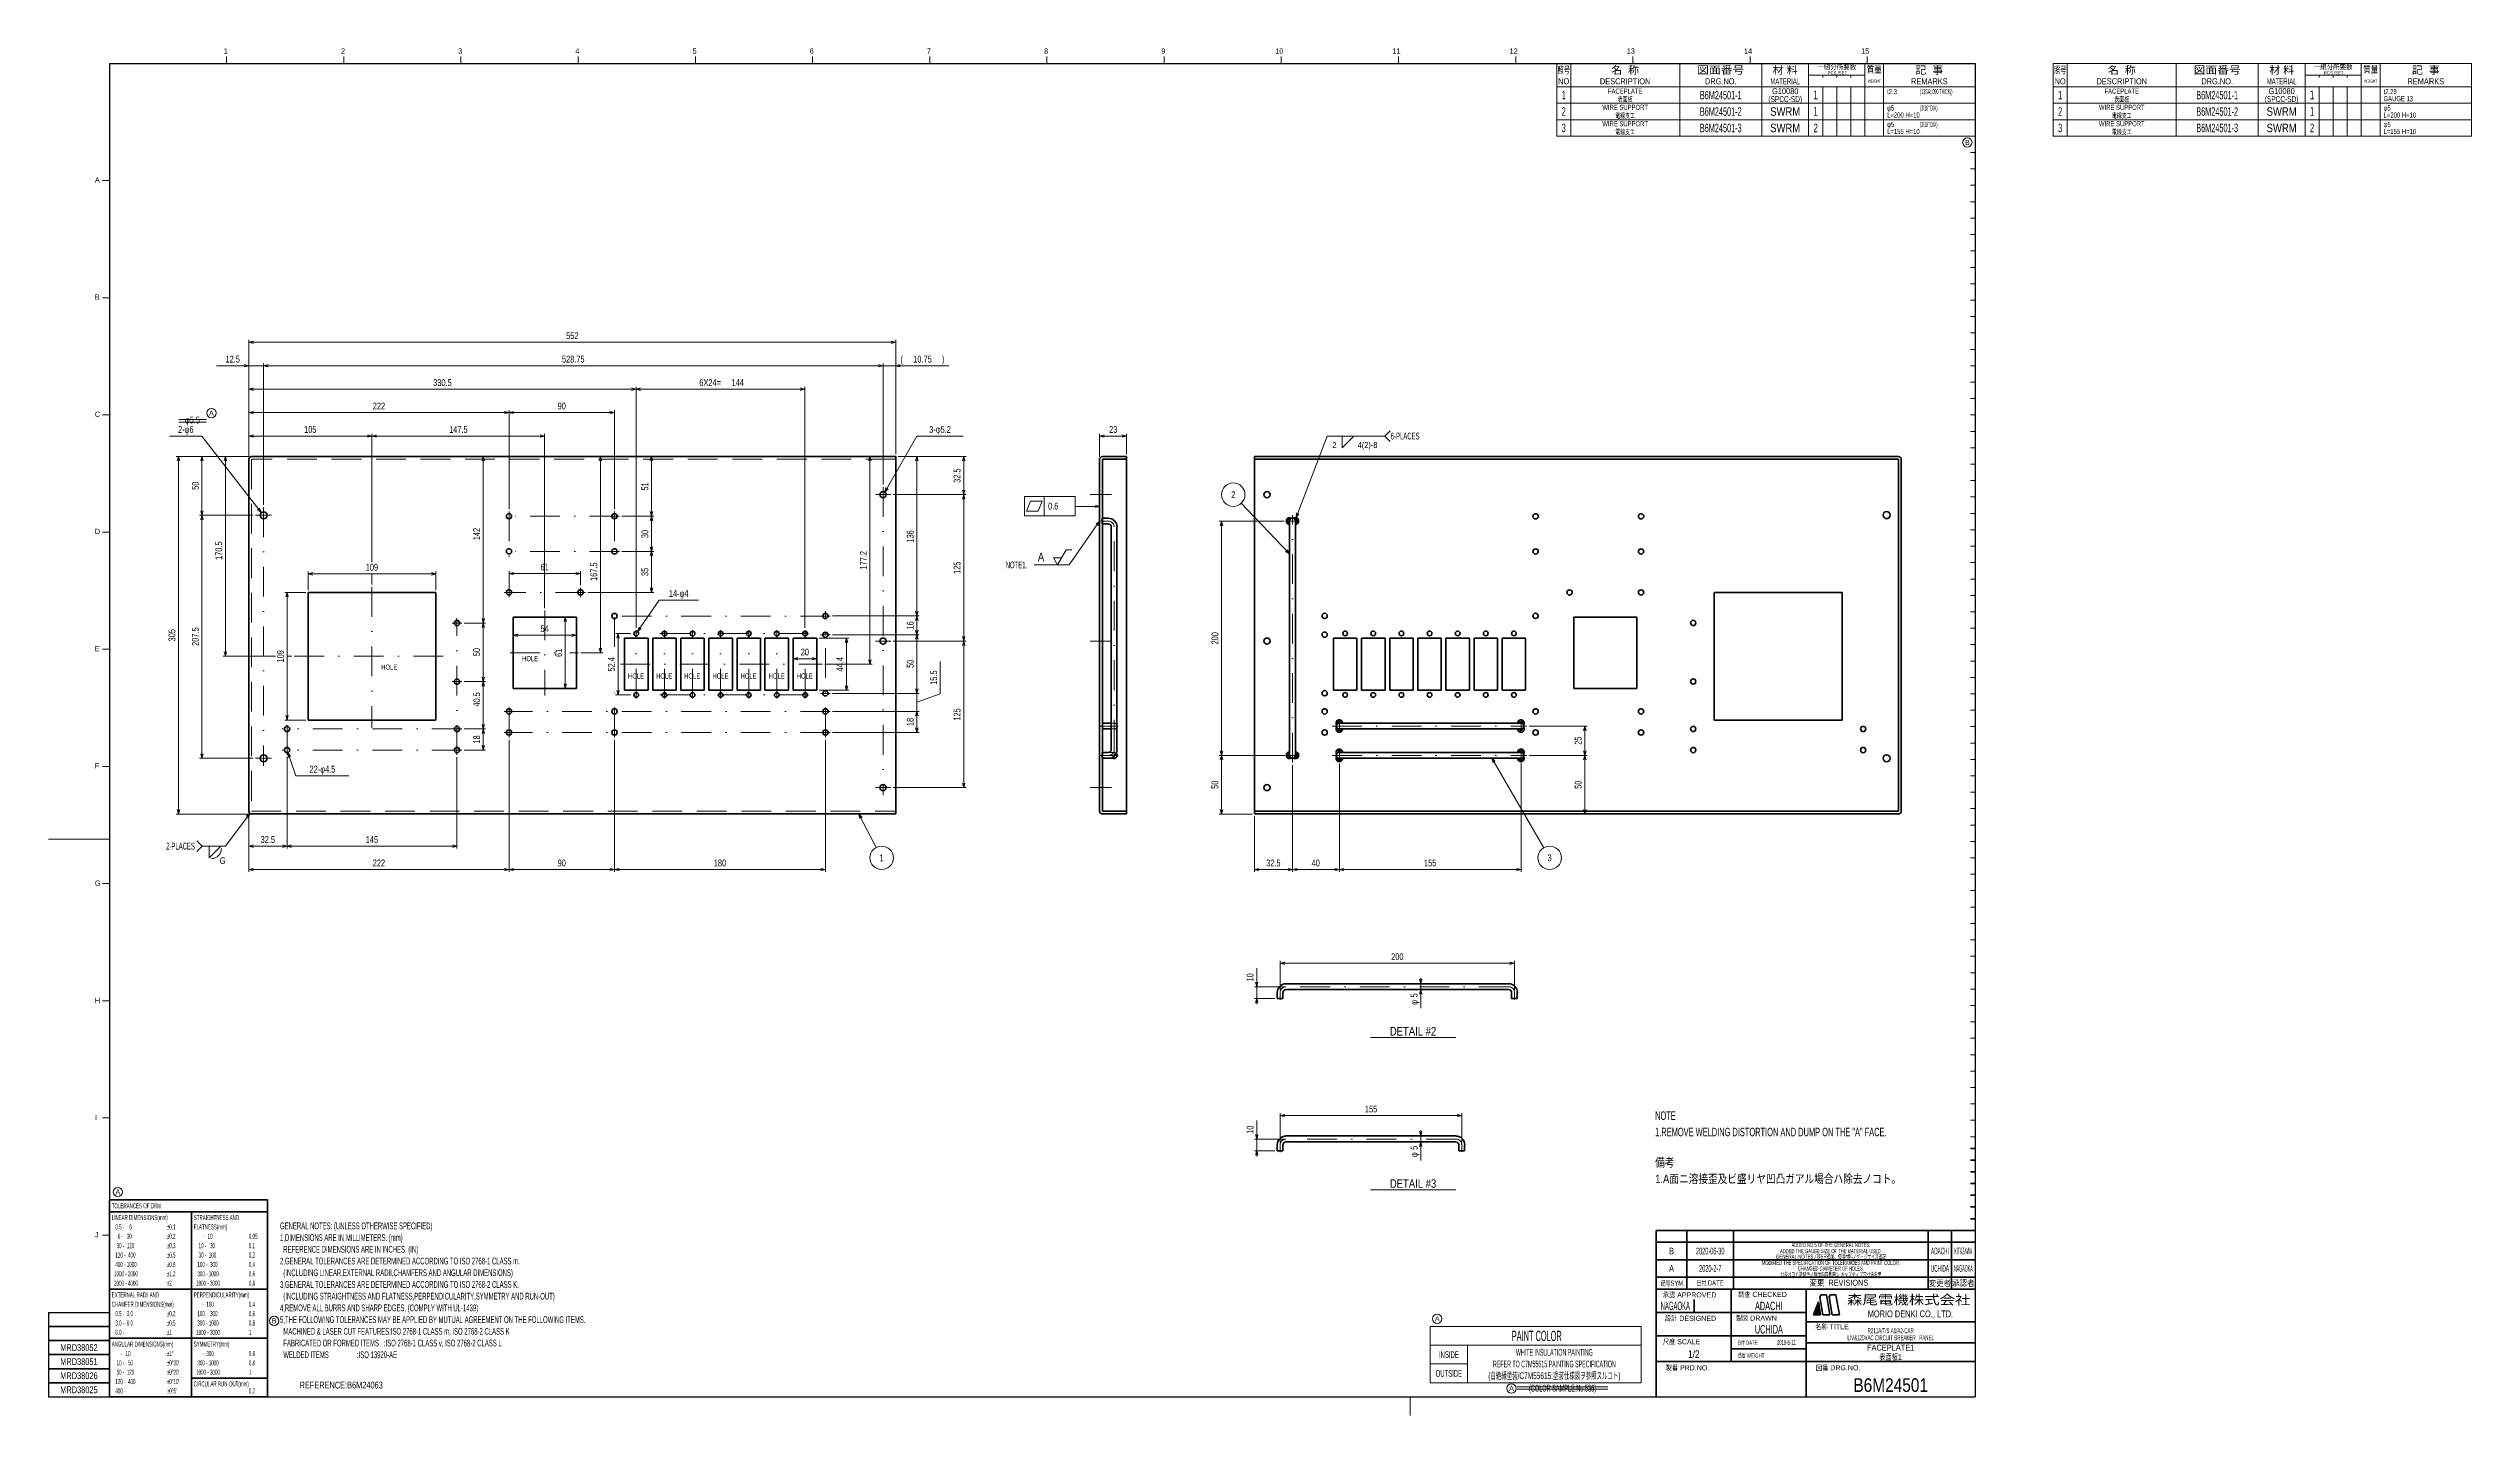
# Model space of a CAD drawing. Header units: millimetres. Extents: x 10 to 1043, y 7 to 590.
import ezdxf
from ezdxf.enums import TextEntityAlignment as Align

# ---------------------------------------------------------------- set-up
doc = ezdxf.new("R2010")
doc.units = ezdxf.units.MM
for name, pattern in [('DASHDOT', [25.3, 12.7, -6.3, 0, -6.3]), ('DASHED', [19, 12.7, -6.3]), ('DIVIDE', [31.6, 12.7, -6.3, 0, -6.3, 0, -6.3])]:
    doc.linetypes.add(name, pattern=pattern)
for name, color, linetype in [('GR1_01', 7, 'Continuous'), ('GR1_05', 7, 'Continuous'), ('GR1_15', 7, 'Continuous'), ('GR1_16', 7, 'Continuous'), ('GR2_02', 7, 'Continuous'), ('GR2_05', 7, 'Continuous'), ('図面枠B6M', 7, 'Continuous'), ('表題、部品表_01', 7, 'Continuous'), ('表題、部品表_02', 7, 'Continuous'), ('表題、部品表_03', 7, 'Continuous'), ('表題、部品表_Layer1', 7, 'Continuous')]:
    doc.layers.add(name, color=color, linetype=linetype)
doc.styles.add('HG丸ｺﾞｼｯｸM-PRO', font='')
doc.styles.get('HG丸ｺﾞｼｯｸM-PRO').set_extended_font_data('HG丸ｺﾞｼｯｸM-PRO')
pattern_1 = [(45, (0, 0), (-0.3535534, 0.3535534), [])]

# ---------------------------------------------------------------- blocks, each defined once
blk = doc.blocks.new('BLKF023')
at = {"layer": '図面枠B6M', "color": 2, "linetype": 'Continuous', "lineweight": 25}
for p, q in [((35.5, 584), (35.5, 15)), ((35.5, 584), (831.5, 584)), ((831.5, 584), (831.5, 15)), ((9.5, 51), (9.5, 15)), ((9.5, 51), (35.5, 51)), ((9.5, 15), (831.5, 15))]:
    blk.add_line(p, q, dxfattribs=at)
at = {"layer": '図面枠B6M', "color": 4, "linetype": 'Continuous', "lineweight": 13}
for p, q in [((85.5, 587), (85.5, 584)), ((135.5, 587), (135.5, 584)), ((185.5, 587), (185.5, 584)), ((235.5, 587), (235.5, 584)), ((285.5, 587), (285.5, 584)), ((335.5, 587), (335.5, 584)), ((385.5, 587), (385.5, 584)), ((435.5, 587), (435.5, 584)), ((485.5, 587), (485.5, 584)), ((535.5, 587), (535.5, 584)), ((585.5, 587), (585.5, 584)), ((635.5, 587), (635.5, 584)), ((685.5, 587), (685.5, 584)), ((735.5, 587), (735.5, 584)), ((785.5, 587), (785.5, 584)), ((829.5, 567), (831.5, 567)), ((829.5, 560), (831.5, 560)), ((829.5, 553), (831.5, 553)), ((829.5, 546), (831.5, 546)), ((829.5, 539), (831.5, 539)), ((32.5, 534), (35.5, 534)), ((829.5, 532), (831.5, 532)), ((829.5, 525), (831.5, 525)), ((829.5, 518), (831.5, 518)), ((829.5, 511), (831.5, 511)), ((829.5, 504), (831.5, 504)), ((829.5, 497), (831.5, 497)), ((829.5, 490), (831.5, 490)), ((32.5, 484), (35.5, 484)), ((829.5, 483), (831.5, 483)), ((829.5, 476), (831.5, 476)), ((829.5, 469), (831.5, 469)), ((829.5, 462), (831.5, 462)), ((829.5, 455), (831.5, 455)), ((829.5, 448), (831.5, 448)), ((829.5, 441), (831.5, 441)), ((32.5, 434), (35.5, 434)), ((829.5, 434), (831.5, 434)), ((829.5, 427), (831.5, 427)), ((829.5, 420), (831.5, 420)), ((829.5, 413), (831.5, 413)), ((829.5, 406), (831.5, 406)), ((829.5, 399), (831.5, 399)), ((32.5, 384), (35.5, 384)), ((829.5, 392), (831.5, 392)), ((829.5, 385), (831.5, 385)), ((829.5, 378), (831.5, 378)), ((829.5, 371), (831.5, 371)), ((829.5, 364), (831.5, 364)), ((829.5, 357), (831.5, 357)), ((829.5, 350), (831.5, 350)), ((829.5, 343), (831.5, 343)), ((32.5, 334), (35.5, 334)), ((829.5, 336), (831.5, 336)), ((829.5, 329), (831.5, 329)), ((829.5, 322), (831.5, 322)), ((829.5, 315), (831.5, 315)), ((829.5, 308), (831.5, 308)), ((829.5, 301), (831.5, 301)), ((829.5, 294), (831.5, 294)), ((32.5, 284), (35.5, 284)), ((829.5, 287), (831.5, 287)), ((829.5, 280), (831.5, 280)), ((829.5, 273), (831.5, 273)), ((829.5, 266), (831.5, 266)), ((829.5, 259), (831.5, 259)), ((9.5, 253), (35.5, 253)), ((829.5, 252), (831.5, 252)), ((829.5, 245), (831.5, 245)), ((829.5, 238), (831.5, 238)), ((32.5, 234), (35.5, 234)), ((829.5, 231), (831.5, 231)), ((829.5, 224), (831.5, 224)), ((829.5, 217), (831.5, 217)), ((829.5, 210), (831.5, 210)), ((829.5, 203), (831.5, 203)), ((829.5, 196), (831.5, 196)), ((829.5, 189), (831.5, 189)), ((32.5, 184), (35.5, 184)), ((829.5, 182), (831.5, 182)), ((829.5, 175), (831.5, 175)), ((829.5, 168), (831.5, 168)), ((829.5, 161), (831.5, 161)), ((829.5, 154), (831.5, 154)), ((829.5, 147), (831.5, 147)), ((829.5, 140), (831.5, 140)), ((32.5, 134), (35.5, 134)), ((829.5, 133), (831.5, 133)), ((829.5, 126), (831.5, 126)), ((32.5, 84), (35.5, 84)), ((590.5, 7), (590.5, 15))]:
    blk.add_line(p, q, dxfattribs=at)
at = {"layer": '図面枠B6M', "color": 3, "linetype": 'Continuous', "lineweight": 35}
for p, q in [((831.5, 121), (829.5, 121)), ((831.5, 116), (829.5, 116)), ((831.5, 111), (829.5, 111)), ((831.5, 106), (829.5, 106)), ((831.5, 101), (829.5, 101)), ((831.5, 96), (829.5, 96)), ((695.5, 86), (831.5, 86)), ((695.5, 86), (695.5, 15)), ((708.5, 86), (708.5, 61)), ((728.5, 61), (728.5, 86)), ((811.5, 86), (811.5, 61)), ((821.5, 86), (821.5, 61)), ((831.5, 91), (829.5, 91)), ((695.5, 81), (831.5, 81)), ((695.5, 73.5), (831.5, 73.5)), ((695.5, 66), (831.5, 66)), ((695.5, 61), (831.5, 61)), ((711.7, 56.5), (711.7, 51)), ((727.5, 61), (727.5, 30)), ((759.5, 61), (759.5, 15)), ((762.6, 50), (764.7, 55.5)), ((762.7, 50.2), (765.2, 52.7)), ((762.7, 50), (765.2, 52.5)), ((762.8, 50.4), (765.2, 52.8)), ((762.8, 50), (765.2, 52.4)), ((762.9, 50.6), (765.1, 52.9)), ((762.9, 50), (765.2, 52.3)), ((763, 51.1), (765.1, 53.1)), ((763, 50.9), (765.1, 53)), ((763.1, 51.3), (765.1, 53.3)), ((763.1, 50), (765.3, 52.2)), ((763.2, 51.5), (765, 53.4)), ((763.2, 50), (765.3, 52.1)), ((763.3, 51.7), (765, 53.5)), ((763.4, 52.2), (765, 53.7)), ((763.4, 52), (765, 53.6)), ((763.4, 50), (765.3, 51.9)), ((763.5, 52.4), (765, 53.9)), ((763.5, 50), (765.3, 51.8)), ((763.6, 52.6), (764.9, 54)), ((763.7, 52.9), (764.9, 54.1)), ((763.8, 53.3), (764.9, 54.3)), ((763.8, 53.1), (764.9, 54.2)), ((763.9, 53.5), (764.9, 54.5)), ((764, 53.7), (764.8, 54.6)), ((764.1, 54), (764.8, 54.7)), ((764.2, 54.4), (764.8, 54.9)), ((764.2, 54.2), (764.8, 54.8)), ((764.3, 54.6), (764.7, 55.1)), ((764.4, 54.9), (764.7, 55.2)), ((764.5, 55.1), (764.7, 55.3)), ((764.6, 55.3), (764.7, 55.4)), ((765.6, 50), (764.7, 55.5)), ((764.7, 55.5), (764.7, 55.5)), ((765.3, 57.4), (765.7, 58.5)), ((766.6, 50), (765.3, 57.4)), ((765.7, 58.5), (768.1, 58.5)), ((769.6, 50), (768.1, 58.5)), ((769.7, 58.5), (769.3, 57.5)), ((770.6, 50), (769.3, 57.5)), ((769.7, 58.5), (772.1, 58.5)), ((773.6, 50), (772.1, 58.5)), ((9.5, 45), (35.5, 45)), ((695.5, 51), (759.5, 51)), ((759.5, 47), (831.5, 47)), ((762.6, 50), (765.6, 50)), ((763.6, 50), (765.3, 51.7)), ((763.8, 50), (765.4, 51.6)), ((763.9, 50), (765.4, 51.5)), ((764.1, 50), (765.4, 51.3)), ((764.2, 50), (765.4, 51.2)), ((764.4, 50), (765.4, 51.1)), ((764.5, 50), (765.5, 51)), ((764.6, 50), (765.5, 50.8)), ((764.8, 50), (765.5, 50.7)), ((764.9, 50), (765.5, 50.6)), ((765.1, 50), (765.6, 50.5)), ((765.2, 50), (765.6, 50.4)), ((765.3, 50), (765.6, 50.2)), ((765.5, 50), (765.6, 50.1)), ((765.6, 50), (765.6, 50)), ((766.6, 50), (769.6, 50)), ((770.6, 50), (773.6, 50)), ((9.5, 39), (35.5, 39)), ((9.5, 33), (35.5, 33)), ((695.5, 41), (759.5, 41)), ((727.5, 35.5), (759.5, 35.5)), ((759.5, 38), (831.5, 38)), ((9.5, 27), (35.5, 27)), ((9.5, 21), (35.5, 21)), ((695.5, 30), (831.5, 30))]:
    blk.add_line(p, q, dxfattribs=at)
at = {"layer": '図面枠B6M', "color": 4, "linetype": 'Continuous', "lineweight": 13, "style": 'HG丸ｺﾞｼｯｸM-PRO'}
for s, width, p in [('1', 1.003994, (84.3, 587.5)), ('2', 1.003994, (134.3, 587.5)), ('3', 1.003994, (184.3, 587.5)), ('4', 1.003994, (234.3, 587.5)), ('5', 1.003994, (284.3, 587.5)), ('6', 1.003994, (334.3, 587.5)), ('7', 1.003994, (384.3, 587.5)), ('8', 1.003994, (434.3, 587.5)), ('9', 1.003994, (484.3, 587.5)), ('10', 1.003994, (532.9, 587.5)), ('11', 1.003994, (582.9, 587.5)), ('12', 1.003994, (632.9, 587.5)), ('13', 1.003994, (682.9, 587.5)), ('14', 1.003994, (732.9, 587.5)), ('15', 1.003994, (782.9, 587.5)), ('A', 1.002405, (29.3, 532.5)), ('B', 1.004704, (29.3, 482.5)), ('C', 1.001214, (29.3, 432.5)), ('D', 1.002334, (29.3, 382.5)), ('E', 1.001589, (29.3, 332.5)), ('F', 0.998986, (29.3, 282.5)), ('G', 1.003714, (29.3, 232.4)), ('H', 1.00207, (29.3, 182.4)), ('I', 1.00207, (29.3, 132.4)), ('J', 1.005117, (29.3, 82.4))]:
    blk.add_text(s, height=2.25, dxfattribs=dict(at, width=width)).set_placement(p, align=Align.BOTTOM_LEFT)
for s, height, width, p in [('記号SYM.', 2.18, 0.69227, (702.5, 63.5)), ('日付 DATE', 2.18, 0.692507, (718.4, 63.6)), ('変更  REVISIONS', 2.545, 0.887352, (773.4, 63.7)), ('変更者', 2.55, 0.887717, (816.5, 63.5)), ('承認者', 2.55, 0.887717, (826.5, 63.5)), ('承認 APPROVED', 2.182, 0.863151, (709.7, 58.5)), ('調査 CHECKED', 2.18, 0.863174, (740.8, 58.7)), ('設計 DESIGNED', 2.182, 0.862613, (710.1, 48.5)), ('製図 DRAWN', 2.18, 0.863099, (738.2, 48.6)), ('名称 TITLE', 2.18, 0.862489, (770.5, 44.9)), ('尺度 SCALE', 2.18, 0.862581, (706.3, 38.5)), ('日付 DATE', 1.82, 0.618255, (734.4, 38.1)), ('質量 WEIGHT', 1.82, 0.618812, (736, 32.6)), ('製番 PRD.NO.', 2.18, 0.863299, (708.8, 27.4)), ('図番 DRG.NO.', 2.18, 0.863083, (773.1, 27.4))]:
    blk.add_text(s, height=height, dxfattribs=dict(at, width=width)).set_placement(p, align=Align.MIDDLE_CENTER)
at = {"layer": '図面枠B6M', "color": 2, "linetype": 'Continuous', "lineweight": 25, "style": 'HG丸ｺﾞｼｯｸM-PRO', "width": 1.206081}
blk.add_text('森尾電機株式会社', height=4, dxfattribs=at).set_placement((803.2, 56.4), align=Align.MIDDLE_CENTER)
at = {"layer": '図面枠B6M', "color": 3, "linetype": 'Continuous', "lineweight": 35, "style": 'HG丸ｺﾞｼｯｸM-PRO', "width": 0.652197}
blk.add_text('MORIO DENKI CO., LTD.', height=2.909, dxfattribs=at).set_placement((803.9, 50.4), align=Align.MIDDLE_CENTER)
blk = doc.blocks.new('BLKF024')
at = {"layer": '図面枠B6M', "color": 3, "linetype": 'Continuous', "lineweight": 35, "style": 'HG丸ｺﾞｼｯｸM-PRO'}
for s, height, width, p in [('B', 2.91, 0.78204, (702, 77.2)), ('2020-06-30', 2.91, 0.488281, (718.5, 77.2)), ('MODIFIED THE SPECIFICATION OF TOLERANCES AND PAINT COLOR.', 1.818, 0.578204, (770, 72.2)), ('ADDED NO.5 OF THE GENERAL NOTES.', 1.818, 0.577833, (770, 79.8)), ('ADACHI', 2.91, 0.415454, (816.5, 77.2)), (' KITAZAWA ', 2.91, 0.308433, (826.5, 77.2)), ('A', 2.91, 0.782973, (702, 69.8)), ('2020-2-7', 2.91, 0.488281, (718.5, 69.8)), ('UCHIDA', 2.91, 0.415827, (816.5, 69.8)), ('NAGAOKA', 2.91, 0.334453, (826.5, 69.8)), ('NAGAOKA', 3.64, 0.414524, (703.6, 53.8)), ('ADACHI', 3.64, 0.619335, (743.5, 53.8)), ('UCHIDA', 3.64, 0.61989, (743.5, 43.8)), ('L/V&120VAC CIRCUIT BREAKER\u3000PANEL', 2.182, 0.522042, (795.5, 40.2)), ('R211A/T/S A1/A2-CAR', 2.182, 0.521924, (795.5, 43.2)), ('1/2', 3.27, 0.80628, (711.5, 33.2)), ('2019-5-11', 2.18, 0.482367, (751, 38.2)), ('FACEPLATE1', 2.55, 0.742092, (795.5, 36)), ('B6M24501', 5.82, 0.845653, (795.5, 20))]:
    blk.add_text(s, height=height, dxfattribs=dict(at, width=width)).set_placement(p, align=Align.MIDDLE_CENTER)
blk = doc.blocks.new('BLKF025')
at = {"layer": '表題、部品表_02', "color": 4, "linetype": 'Continuous', "lineweight": 13}
for p, q in [((653, 574), (653, 567)), ((653, 574), (831.5, 574)), ((659, 574), (659, 567)), ((705.5, 574), (705.5, 567)), ((740.5, 574), (740.5, 567)), ((760.5, 574), (760.5, 567)), ((766.5, 574), (766.5, 567)), ((772.5, 574), (772.5, 567)), ((778.5, 567), (778.5, 574)), ((784.5, 574), (784.5, 567)), ((792.5, 574), (792.5, 567)), ((831.5, 574), (831.5, 567)), ((653, 567), (831.5, 567))]:
    blk.add_line(p, q, dxfattribs=at)
blk = doc.blocks.new('BLKF027')
at = {"layer": '表題、部品表_02', "color": 4, "linetype": 'Continuous', "lineweight": 13}
for p, q in [((653, 567), (653, 560)), ((653, 567), (831.5, 567)), ((653, 560), (831.5, 560)), ((659, 567), (659, 560)), ((705.5, 567), (705.5, 560)), ((740.5, 567), (740.5, 560)), ((760.5, 567), (760.5, 560)), ((766.5, 567), (766.5, 560)), ((772.5, 567), (772.5, 560)), ((778.5, 560), (778.5, 567)), ((784.5, 567), (784.5, 560)), ((792.5, 567), (792.5, 560)), ((831.5, 567), (831.5, 560))]:
    blk.add_line(p, q, dxfattribs=at)
blk = doc.blocks.new('BLKF029')
at = {"layer": 'GR1_01', "color": 3, "linetype": 'Continuous', "lineweight": 35}
for p, q in [((458, 264.9), (458, 415.1)), ((469.5, 416.25), (459.15, 416.25)), ((459.15, 264.9), (459.15, 415.1)), ((469.5, 415.1), (459.15, 415.1)), ((469.5, 416.25), (469.5, 263.75)), ((469.5, 264.9), (459.15, 264.9)), ((469.5, 263.75), (459.15, 263.75))]:
    blk.add_line(p, q, dxfattribs=at)
for centre, start, end in [((459.15, 415.1), 90, 180), ((459.15, 264.9), 180, 270)]:
    blk.add_arc(centre, 1.15, start, end, dxfattribs=at)
blk = doc.blocks.new('FXTIP_ARROW_S')
at = {"color": 0, "linetype": 'Continuous', "lineweight": -2}
for q in [(-1, 0), (-0.97, 0.26), (-0.97, -0.26)]:
    blk.add_line((0, 0), q, dxfattribs=at)
blk = doc.blocks.new('FXTIP_ARROW_E')
at = {"color": 0, "linetype": 'Continuous', "lineweight": -2}
for q in [(-1, 0), (-0.97, 0.26), (-0.97, -0.26)]:
    blk.add_line((0, 0), q, dxfattribs=at)
blk = doc.blocks.new('BLKF031')
at = {"layer": 'GR1_01', "color": 3, "linetype": 'Continuous', "lineweight": 35}
for p, q in [((560.25, 302.5), (637.75, 302.5)), ((637.75, 300), (560.25, 300))]:
    blk.add_line(p, q, dxfattribs=at)
for centre, start, end in [((560.25, 301.25), 90, 270), ((637.75, 301.25), 270, 90)]:
    blk.add_arc(centre, 1.25, start, end, dxfattribs=at)
blk = doc.blocks.new('BLKF030')
at = {"layer": 'GR1_01', "color": 4, "linetype": 'DASHDOT', "lineweight": 13}
for p, q in [((557.2, 301.2), (640.2, 301.2)), ((560.3, 303.5), (560.3, 298.6)), ((637.8, 303.1), (637.8, 299))]:
    blk.add_line(p, q, dxfattribs=at)
at = {"layer": 'GR1_01', "color": 3, "linetype": 'Continuous', "lineweight": 35}
blk.add_blockref('BLKF031', (0, 0), dxfattribs=at)
blk = doc.blocks.new('BLKF033')
at = {"layer": 'GR1_01', "color": 3, "linetype": 'Continuous', "lineweight": 35}
for p, q in [((560.25, 290), (637.75, 290)), ((637.75, 287.5), (560.25, 287.5))]:
    blk.add_line(p, q, dxfattribs=at)
for centre, start, end in [((560.25, 288.75), 90, 270), ((637.75, 288.75), 270, 90)]:
    blk.add_arc(centre, 1.25, start, end, dxfattribs=at)
blk = doc.blocks.new('BLKF032')
at = {"layer": 'GR1_01', "color": 4, "linetype": 'DASHDOT', "lineweight": 13}
for p, q in [((560.3, 291.2), (560.3, 286.2)), ((637.8, 290.6), (637.8, 286.6)), ((557.2, 288.7), (640.2, 288.7))]:
    blk.add_line(p, q, dxfattribs=at)
at = {"layer": 'GR1_01', "color": 3, "linetype": 'Continuous', "lineweight": 35}
blk.add_blockref('BLKF033', (0, 0), dxfattribs=at)
blk = doc.blocks.new('BLKF035')
at = {"layer": 'GR1_01', "color": 3, "linetype": 'Continuous', "lineweight": 35}
for p, q in [((539, 288.75), (539, 388.75)), ((541.5, 388.75), (541.5, 288.75))]:
    blk.add_line(p, q, dxfattribs=at)
for centre, start, end in [((540.25, 388.75), 0, 180), ((540.25, 288.75), 180, 0)]:
    blk.add_arc(centre, 1.25, start, end, dxfattribs=at)
blk = doc.blocks.new('BLKF034')
at = {"layer": 'GR1_01', "color": 4, "linetype": 'DASHDOT', "lineweight": 13}
for p, q in [((543.1, 388.7), (537.7, 388.7)), ((540.3, 285.7), (540.3, 391.2)), ((543.1, 288.7), (538, 288.7))]:
    blk.add_line(p, q, dxfattribs=at)
at = {"layer": 'GR1_01', "color": 3, "linetype": 'Continuous', "lineweight": 35}
blk.add_blockref('BLKF035', (0, 0), dxfattribs=at)
blk = doc.blocks.new('BLKF036')
at = {"layer": 'GR1_01', "color": 4, "linetype": 'DASHDOT', "lineweight": 13}
for p, q in [((458.1, 301.2), (465.9, 301.2)), ((464.2, 299.5), (464.2, 303))]:
    blk.add_line(p, q, dxfattribs=at)
at = {"layer": 'GR1_01', "color": 3, "linetype": 'Continuous', "lineweight": 35}
for p, q in [((462.9, 302.5), (459.2, 302.5)), ((459.2, 300), (462.9, 300)), ((464.2, 302.5), (464.2, 302.5)), ((464.2, 300), (464.2, 300))]:
    blk.add_line(p, q, dxfattribs=at)
at = {"layer": 'GR1_01', "color": 4, "linetype": 'DASHED', "lineweight": 13}
for p, q in [((464.2, 302.5), (462.9, 302.5)), ((462.9, 300), (464.2, 300))]:
    blk.add_line(p, q, dxfattribs=at)
blk.add_arc((464.2, 301.2), 1.25, 270, 90, dxfattribs=at)
blk = doc.blocks.new('BLKF037')
at = {"layer": 'GR1_01', "color": 4, "linetype": 'DASHED', "lineweight": 13}
for p, q in [((464.2, 290), (459.2, 290)), ((459.2, 287.5), (461.7, 287.5))]:
    blk.add_line(p, q, dxfattribs=at)
at = {"layer": 'GR1_01', "color": 4, "linetype": 'DASHDOT', "lineweight": 13}
for p, q in [((464.2, 287), (464.2, 290.5)), ((458.1, 288.7), (465.9, 288.7))]:
    blk.add_line(p, q, dxfattribs=at)
at = {"layer": 'GR1_01', "color": 3, "linetype": 'Continuous', "lineweight": 35}
for p, q in [((464.2, 290), (464.2, 290)), ((461.7, 287.5), (464.2, 287.5)), ((464.2, 287.5), (464.2, 287.5))]:
    blk.add_line(p, q, dxfattribs=at)
at = {"layer": 'GR1_01', "color": 4, "linetype": 'DASHED', "lineweight": 13}
blk.add_arc((464.2, 288.7), 1.25, 44.9999, 90, dxfattribs=at)
at = {"layer": 'GR1_01', "color": 3, "linetype": 'Continuous', "lineweight": 35}
blk.add_arc((464.2, 288.7), 1.25, 270, 44.9999, dxfattribs=at)
blk = doc.blocks.new('BLKF038')
at = {"layer": 'GR1_01', "color": 4, "linetype": 'DASHDOT', "lineweight": 13}
for p, q in [((461.7, 388.7), (458.5, 388.7)), ((464.2, 291.2), (464.2, 386.2)), ((461.7, 288.7), (458.7, 288.7))]:
    blk.add_line(p, q, dxfattribs=at)
at = {"layer": 'GR1_01', "color": 3, "linetype": 'Continuous', "lineweight": 35}
for p, q in [((459.1, 390), (461.7, 390)), ((459.1, 387.5), (459.1, 390)), ((459.1, 387.5), (461.7, 387.5)), ((462.9, 291.2), (462.9, 386.2)), ((465.4, 386.2), (465.4, 291.2)), ((459.1, 290), (461.7, 290)), ((459.1, 287.5), (459.1, 290)), ((461.7, 287.5), (459.1, 287.5))]:
    blk.add_line(p, q, dxfattribs=at)
for centre, radius, start, end in [((461.7, 386.2), 3.75, 0, 90), ((461.7, 386.2), 1.25, 0, 90), ((461.7, 291.2), 3.75, 270, 0), ((461.7, 291.2), 1.25, 270, 0)]:
    blk.add_arc(centre, radius, start, end, dxfattribs=at)
at = {"layer": 'GR1_01', "color": 4, "linetype": 'DASHDOT', "lineweight": 13}
for centre, start, end in [((461.7, 386.2), 0, 90), ((461.7, 291.2), 270, 0)]:
    blk.add_arc(centre, 2.5, start, end, dxfattribs=at)
blk = doc.blocks.new('BLKF039')
at = {"layer": 'GR1_01', "linetype": 'DIVIDE', "lineweight": 13}
h = blk.add_hatch(dxfattribs=at)
h.set_pattern_fill('_USER', color=4, scale=0.5, angle=45, style=0, pattern_type=0)
h.set_pattern_definition(pattern_1)
edge = h.paths.add_edge_path(flags=0)
edge.add_arc((560.25, 302.5), 1.5, 0, 216.8699, ccw=False)
edge.add_line((561.75, 302.5), (560.25, 302.5))
edge.add_arc((560.25, 301.25), 1.25, 90, 163.7398)
edge = h.paths.add_edge_path(flags=0)
edge.add_arc((560.25, 300), 1.5, 143.1301, 360)
edge.add_line((561.75, 300), (560.25, 300))
edge.add_arc((560.25, 301.25), 1.25, 196.2602, 270, ccw=False)
at = {"layer": 'GR1_01', "color": 4, "linetype": 'DIVIDE', "lineweight": 13}
for centre, start, end in [((560.25, 302.5), 0, 216.8699), ((560.25, 300), 143.1301, 0)]:
    blk.add_arc(centre, 1.5, start, end, dxfattribs=at)
blk = doc.blocks.new('BLKF040')
at = {"layer": 'GR1_01', "linetype": 'DIVIDE', "lineweight": 13}
h = blk.add_hatch(dxfattribs=at)
h.set_pattern_fill('_USER', color=4, scale=0.5, angle=45, style=0, pattern_type=0)
h.set_pattern_definition(pattern_1)
edge = h.paths.add_edge_path(flags=0)
edge.add_arc((637.75, 302.5), 1.5, 323.1301, 540)
edge.add_line((636.25, 302.5), (637.75, 302.5))
edge.add_arc((637.75, 301.25), 1.25, 16.2602, 90, ccw=False)
edge = h.paths.add_edge_path(flags=0)
edge.add_arc((637.75, 300), 1.5, -180, 36.8699, ccw=False)
edge.add_line((636.25, 300), (637.75, 300))
edge.add_arc((637.75, 301.25), 1.25, 270, 343.7398)
at = {"layer": 'GR1_01', "color": 4, "linetype": 'DIVIDE', "lineweight": 13}
for centre, start, end in [((637.75, 302.5), 323.1301, 180), ((637.75, 300), 180, 36.8699)]:
    blk.add_arc(centre, 1.5, start, end, dxfattribs=at)
blk = doc.blocks.new('BLKF041')
at = {"layer": 'GR1_01', "linetype": 'DIVIDE', "lineweight": 13}
h = blk.add_hatch(dxfattribs=at)
h.set_pattern_fill('_USER', color=4, scale=0.5, angle=45, style=0, pattern_type=0)
h.set_pattern_definition(pattern_1)
edge = h.paths.add_edge_path(flags=0)
edge.add_arc((560.25, 290), 1.5, 0, 216.8699, ccw=False)
edge.add_line((561.75, 290), (560.25, 290))
edge.add_arc((560.25, 288.75), 1.25, 90, 163.7398)
edge = h.paths.add_edge_path(flags=0)
edge.add_arc((560.25, 287.5), 1.5, 143.1301, 360)
edge.add_line((561.75, 287.5), (560.25, 287.5))
edge.add_arc((560.25, 288.75), 1.25, 196.2602, 270, ccw=False)
at = {"layer": 'GR1_01', "color": 4, "linetype": 'DIVIDE', "lineweight": 13}
for centre, start, end in [((560.25, 290), 0, 216.8699), ((560.25, 287.5), 143.1301, 0)]:
    blk.add_arc(centre, 1.5, start, end, dxfattribs=at)
blk = doc.blocks.new('BLKF042')
at = {"layer": 'GR1_01', "linetype": 'DIVIDE', "lineweight": 13}
h = blk.add_hatch(dxfattribs=at)
h.set_pattern_fill('_USER', color=4, scale=0.5, angle=45, style=0, pattern_type=0)
h.set_pattern_definition(pattern_1)
edge = h.paths.add_edge_path(flags=0)
edge.add_arc((637.75, 290), 1.5, 323.1301, 540)
edge.add_line((636.25, 290), (637.75, 290))
edge.add_arc((637.75, 288.75), 1.25, 16.2602, 90, ccw=False)
edge = h.paths.add_edge_path(flags=0)
edge.add_arc((637.75, 287.5), 1.5, -180, 36.8699, ccw=False)
edge.add_line((636.25, 287.5), (637.75, 287.5))
edge.add_arc((637.75, 288.75), 1.25, 270, 343.7398)
at = {"layer": 'GR1_01', "color": 4, "linetype": 'DIVIDE', "lineweight": 13}
for centre, start, end in [((637.75, 290), 323.1301, 180), ((637.75, 287.5), 180, 36.8699)]:
    blk.add_arc(centre, 1.5, start, end, dxfattribs=at)
blk = doc.blocks.new('BLKF043')
at = {"layer": 'GR1_01', "linetype": 'DIVIDE', "lineweight": 13}
h = blk.add_hatch(dxfattribs=at)
h.set_pattern_fill('_USER', color=4, scale=0.5, angle=45, style=0, pattern_type=0)
h.set_pattern_definition(pattern_1)
edge = h.paths.add_edge_path(flags=0)
edge.add_arc((541.5, 388.75), 1.5, -90, 126.8699, ccw=False)
edge.add_line((541.5, 387.25), (541.5, 388.75))
edge.add_arc((540.25, 388.75), 1.25, 0, 73.7398)
edge = h.paths.add_edge_path(flags=0)
edge.add_arc((539, 388.75), 1.5, 53.1301, 270)
edge.add_line((539, 387.25), (539, 388.75))
edge.add_arc((540.25, 388.75), 1.25, 106.2602, 180, ccw=False)
at = {"layer": 'GR1_01', "color": 4, "linetype": 'DIVIDE', "lineweight": 13}
for centre, start, end in [((539, 388.75), 53.1301, 270), ((541.5, 388.75), 270, 126.8699)]:
    blk.add_arc(centre, 1.5, start, end, dxfattribs=at)
blk = doc.blocks.new('BLKF044')
at = {"layer": 'GR1_01', "linetype": 'DIVIDE', "lineweight": 13}
h = blk.add_hatch(dxfattribs=at)
h.set_pattern_fill('_USER', color=4, scale=0.5, angle=45, style=0, pattern_type=0)
h.set_pattern_definition(pattern_1)
edge = h.paths.add_edge_path(flags=0)
edge.add_arc((541.5, 288.75), 1.5, 233.1301, 450)
edge.add_line((541.5, 290.25), (541.5, 288.75))
edge.add_arc((540.25, 288.75), 1.25, 286.2602, 360, ccw=False)
edge = h.paths.add_edge_path(flags=0)
edge.add_arc((539, 288.75), 1.5, 90, 306.8699, ccw=False)
edge.add_line((539, 290.25), (539, 288.75))
edge.add_arc((540.25, 288.75), 1.25, 180, 253.7398)
at = {"layer": 'GR1_01', "color": 4, "linetype": 'DIVIDE', "lineweight": 13}
for centre, start, end in [((539, 288.75), 90, 306.8699), ((541.5, 288.75), 233.1301, 90)]:
    blk.add_arc(centre, 1.5, start, end, dxfattribs=at)
blk = doc.blocks.new('BLKF045')
at = {"layer": '表題、部品表_02', "color": 4, "linetype": 'Continuous', "lineweight": 13}
for p, q in [((653, 560), (653, 553)), ((653, 560), (831.5, 560)), ((659, 560), (659, 553)), ((705.5, 560), (705.5, 553)), ((740.5, 560), (740.5, 553)), ((760.5, 560), (760.5, 553)), ((766.5, 560), (766.5, 553)), ((772.5, 560), (772.5, 553)), ((778.5, 553), (778.5, 560)), ((784.5, 560), (784.5, 553)), ((792.5, 560), (792.5, 553)), ((831.5, 560), (831.5, 553)), ((653, 553), (831.5, 553))]:
    blk.add_line(p, q, dxfattribs=at)
blk = doc.blocks.new('BLKF047')
at = {"layer": 'GR1_16', "color": 4, "linetype": 'Continuous', "lineweight": 13}
for p, q in [((78, 250), (78, 245)), ((78, 245), (83, 250))]:
    blk.add_line(p, q, dxfattribs=at)
blk.add_arc((78.9, 249.1), 4.44, 271.8605, 358.1395, dxfattribs=at)
blk = doc.blocks.new('BLKF048')
at = {"layer": 'GR2_02', "color": 3, "linetype": 'Continuous', "lineweight": 35}
for p, q in [((533.7, 185), (533.7, 187.5)), ((536.2, 185), (536.2, 187.5)), ((537.5, 191.3), (632.5, 191.3)), ((632.5, 188.8), (537.5, 188.8)), ((633.7, 185), (633.7, 187.5)), ((636.2, 187.5), (636.2, 185)), ((536.2, 185), (533.7, 185)), ((636.2, 185), (633.7, 185))]:
    blk.add_line(p, q, dxfattribs=at)
at = {"layer": 'GR2_02', "color": 4, "linetype": 'DASHDOT', "lineweight": 13}
for p, q in [((535, 187.5), (535, 184.4)), ((632.5, 190), (537.5, 190)), ((635, 187.5), (635, 184.6))]:
    blk.add_line(p, q, dxfattribs=at)
at = {"layer": 'GR2_02', "color": 3, "linetype": 'Continuous', "lineweight": 35}
for centre, radius, start, end in [((537.5, 187.5), 3.75, 90, 180), ((537.5, 187.5), 1.25, 90, 180), ((632.5, 187.5), 3.75, 0, 90), ((632.5, 187.5), 1.25, 0, 90)]:
    blk.add_arc(centre, radius, start, end, dxfattribs=at)
at = {"layer": 'GR2_02', "color": 4, "linetype": 'DASHDOT', "lineweight": 13}
for centre, start, end in [((537.5, 187.5), 90, 180), ((632.5, 187.5), 0, 90)]:
    blk.add_arc(centre, 2.5, start, end, dxfattribs=at)
blk = doc.blocks.new('BLKF049')
at = {"layer": 'GR2_02', "color": 3, "linetype": 'Continuous', "lineweight": 35}
for p, q in [((537.5, 126.3), (610, 126.3)), ((533.7, 120), (533.7, 122.5)), ((536.2, 120), (533.7, 120)), ((536.2, 120), (536.2, 122.5)), ((610, 123.8), (537.5, 123.8)), ((611.2, 120), (611.2, 122.5)), ((613.7, 120), (611.2, 120)), ((613.7, 122.5), (613.7, 120))]:
    blk.add_line(p, q, dxfattribs=at)
at = {"layer": 'GR2_02', "color": 4, "linetype": 'DASHDOT', "lineweight": 13}
for p, q in [((610, 125), (537.5, 125)), ((535, 122.5), (535, 119.4)), ((612.5, 122.5), (612.5, 119.6))]:
    blk.add_line(p, q, dxfattribs=at)
at = {"layer": 'GR2_02', "color": 3, "linetype": 'Continuous', "lineweight": 35}
for centre, radius, start, end in [((537.5, 122.5), 3.75, 90, 180), ((610, 122.5), 3.75, 0, 90), ((537.5, 122.5), 1.25, 90, 180), ((610, 122.5), 1.25, 0, 90)]:
    blk.add_arc(centre, radius, start, end, dxfattribs=at)
at = {"layer": 'GR2_02', "color": 4, "linetype": 'DASHDOT', "lineweight": 13}
for centre, start, end in [((537.5, 122.5), 90, 180), ((610, 122.5), 0, 90)]:
    blk.add_arc(centre, 2.5, start, end, dxfattribs=at)
blk = doc.blocks.new('BLKF051')
at = {"layer": '図面枠B6M', "color": 4, "linetype": 'Continuous', "lineweight": 13}
for p, q in [((653, 584), (653, 574)), ((653, 584), (831.5, 584)), ((659, 584), (659, 574)), ((705.5, 584), (705.5, 574)), ((740.5, 584), (740.5, 574)), ((760.5, 584), (760.5, 574)), ((760.5, 579), (784.5, 579)), ((766.5, 578), (766.5, 579)), ((772.5, 579), (772.5, 578)), ((778.5, 579), (778.5, 578)), ((784.5, 584), (784.5, 574)), ((792.5, 584), (792.5, 574)), ((831.5, 584), (831.5, 574)), ((653, 574), (831.5, 574))]:
    blk.add_line(p, q, dxfattribs=at)
at = {"layer": '図面枠B6M', "color": 3, "linetype": 'Continuous', "lineweight": 35, "style": 'HG丸ｺﾞｼｯｸM-PRO'}
for s, height, width, p in [('照号', 2.91, 0.651535, (656, 581.2)), ('名  称', 3.27, 1.042426, (682.2, 581.2)), ('図面番号', 3.27, 1.127518, (723, 581.2)), ('材 料', 3.27, 1.042439, (750.5, 581.2)), ('一組分所要数', 2.04, 0.966638, (772.5, 582.5)), ('PCS./SET.', 1.31, 0.862935, (773, 580)), ('質量', 2.91, 0.781842, (788.5, 581.5)), ('記  事', 3.27, 1.042426, (812, 581.2)), ('NO', 2.55, 0.740841, (656, 576.4)), ('DESCRIPTION', 2.545, 0.741365, (682.2, 576.4)), ('DRG.NO.', 2.55, 0.741189, (723, 576.4)), ('MATERIAL', 2.55, 0.594756, (750.5, 576.4)), ('WEIGHT', 1.31, 0.635507, (788.5, 576.5)), ('REMARKS', 2.55, 0.742803, (812, 576.4))]:
    blk.add_text(s, height=height, dxfattribs=dict(at, width=width)).set_placement(p, align=Align.MIDDLE_CENTER)
blk = doc.blocks.new('BLKF050')
at = {"layer": '図面枠B6M', "color": 3, "linetype": 'Continuous', "lineweight": 13}
blk.add_blockref('BLKF051', (0, 0), dxfattribs=at)
blk = doc.blocks.new('BLKF053')
at = {"layer": 'GR1_01', "color": 3, "linetype": 'Continuous', "lineweight": 35}
for p, q in [((720.25, 303.75), (720.25, 358.25)), ((774.75, 358.25), (720.25, 358.25)), ((774.75, 303.75), (774.75, 358.25)), ((774.75, 303.75), (720.25, 303.75))]:
    blk.add_line(p, q, dxfattribs=at)
blk = doc.blocks.new('BLKF054')
at = {"layer": 'GR1_01', "color": 3, "linetype": 'Continuous', "lineweight": 35}
for p, q in [((687.25, 347.75), (660.25, 347.75)), ((660.25, 317.25), (660.25, 347.75)), ((687.25, 317.25), (687.25, 347.75)), ((687.25, 317.25), (660.25, 317.25))]:
    blk.add_line(p, q, dxfattribs=at)
blk = doc.blocks.new('BLKF055')
at = {"layer": 'GR1_01', "color": 3, "linetype": 'Continuous', "lineweight": 35}
for p, q in [((798.85, 416.25), (524, 416.25)), ((524, 263.75), (524, 416.25)), ((524, 415.1), (798.85, 415.1)), ((798.85, 415.1), (798.85, 264.9)), ((800, 264.9), (800, 415.1)), ((798.85, 264.9), (524, 264.9)), ((798.85, 263.75), (524, 263.75))]:
    blk.add_line(p, q, dxfattribs=at)
for centre, start, end in [((798.85, 415.1), 0, 90), ((798.85, 264.9), 270, 0)]:
    blk.add_arc(centre, 1.15, start, end, dxfattribs=at)
blk = doc.blocks.new('BLKF052')
at = {"layer": 'GR1_01', "color": 3, "linetype": 'Continuous', "lineweight": 35}
for p, q in [((557.75, 338.75), (567.75, 338.75)), ((557.75, 316.55), (557.75, 338.75)), ((567.75, 338.75), (567.75, 316.55)), ((569.75, 338.75), (579.75, 338.75)), ((569.75, 316.55), (569.75, 338.75)), ((579.75, 338.75), (579.75, 316.55)), ((581.75, 338.75), (591.75, 338.75)), ((581.75, 316.55), (581.75, 338.75)), ((591.75, 338.75), (591.75, 316.55)), ((593.75, 338.75), (603.75, 338.75)), ((593.75, 316.55), (593.75, 338.75)), ((603.75, 338.75), (603.75, 316.55)), ((605.75, 338.75), (615.75, 338.75)), ((605.75, 316.55), (605.75, 338.75)), ((615.75, 338.75), (615.75, 316.55)), ((617.75, 338.75), (627.75, 338.75)), ((617.75, 316.55), (617.75, 338.75)), ((627.75, 338.75), (627.75, 316.55)), ((629.75, 338.75), (639.75, 338.75)), ((629.75, 316.55), (629.75, 338.75)), ((639.75, 338.75), (639.75, 316.55)), ((567.75, 316.55), (557.75, 316.55)), ((579.75, 316.55), (569.75, 316.55)), ((591.75, 316.55), (581.75, 316.55)), ((603.75, 316.55), (593.75, 316.55)), ((615.75, 316.55), (605.75, 316.55)), ((627.75, 316.55), (617.75, 316.55)), ((639.75, 316.55), (629.75, 316.55))]:
    blk.add_line(p, q, dxfattribs=at)
for centre, radius in [((529.38, 400), 1.3), ((644, 390.75), 1.12), ((689, 390.75), 1.12), ((793.75, 391.25), 1.5), ((644, 375.75), 1.12), ((689, 375.75), 1.12), ((658.5, 358.25), 1.12), ((689, 358.25), 1.12), ((554, 348.25), 1.12), ((554, 340.25), 1.12), ((562.75, 340.75), 1), ((574.75, 340.75), 1), ((586.75, 340.75), 1), ((598.75, 340.75), 1), ((610.75, 340.75), 1), ((622.75, 340.75), 1), ((634.75, 340.75), 1), ((644, 348.25), 1.12), ((711.25, 345.25), 1.12), ((529.38, 337.5), 1.3), ((711.25, 320.25), 1.12), ((554, 315.25), 1.12), ((562.75, 314.55), 1), ((574.75, 314.55), 1), ((586.75, 314.55), 1), ((598.75, 314.55), 1), ((610.75, 314.55), 1), ((622.75, 314.55), 1), ((634.75, 314.55), 1), ((554, 307.5), 1.12), ((644, 307.5), 1.12), ((689, 307.5), 1.12), ((711.25, 300), 1.12), ((783.75, 300), 1.12), ((554, 298.5), 1.12), ((644, 298.5), 1.12), ((689, 298.5), 1.12), ((711.25, 291), 1.12), ((783.75, 291), 1.12), ((793.75, 287.5), 1.5), ((529.38, 275), 1.3)]:
    blk.add_circle(centre, radius, dxfattribs=at)
for name in ['BLKF055', 'BLKF053', 'BLKF054']:
    blk.add_blockref(name, (0, 0), dxfattribs=at)
blk = doc.blocks.new('BLKF057')
at = {"layer": 'GR1_01', "color": 3, "linetype": 'Continuous', "lineweight": 35}
for p, q in [((120.25, 303.75), (120.25, 358.25)), ((120.25, 358.25), (174.75, 358.25)), ((174.75, 303.75), (174.75, 358.25)), ((120.25, 303.75), (174.75, 303.75))]:
    blk.add_line(p, q, dxfattribs=at)
blk = doc.blocks.new('BLKF058')
at = {"layer": 'GR1_01', "color": 3, "linetype": 'Continuous', "lineweight": 35}
for p, q in [((207.75, 347.75), (234.75, 347.75)), ((207.75, 317.25), (207.75, 347.75)), ((234.75, 317.25), (234.75, 347.75)), ((207.75, 317.25), (234.75, 317.25))]:
    blk.add_line(p, q, dxfattribs=at)
blk = doc.blocks.new('BLKF059')
at = {"layer": 'GR1_01', "color": 3, "linetype": 'Continuous', "lineweight": 35}
for p, q in [((95, 264.9), (95, 415.1)), ((96.15, 416.25), (371, 416.25)), ((371, 263.75), (371, 416.25)), ((96.15, 263.75), (371, 263.75))]:
    blk.add_line(p, q, dxfattribs=at)
at = {"layer": 'GR1_01', "color": 4, "linetype": 'DASHED', "lineweight": 13}
for p, q in [((371, 415.1), (96.15, 415.1)), ((96.15, 415.1), (96.15, 264.9)), ((96.15, 264.9), (371, 264.9))]:
    blk.add_line(p, q, dxfattribs=at)
at = {"layer": 'GR1_01', "color": 3, "linetype": 'Continuous', "lineweight": 35}
for centre, start, end in [((96.15, 415.1), 90, 180), ((96.15, 264.9), 180, 270)]:
    blk.add_arc(centre, 1.15, start, end, dxfattribs=at)
blk = doc.blocks.new('BLKF056')
at = {"layer": 'GR1_01', "color": 4, "linetype": 'DASHDOT', "lineweight": 13}
for p, q in [((365.6, 403.3), (365.6, 271.8)), ((101.3, 394.6), (101.3, 284.2)), ((368.9, 400), (362.4, 400)), ((104.6, 391.2), (97.9, 391.2)), ((253.1, 390.8), (204, 390.8)), ((206, 392.8), (206, 356.2)), ((251, 392.8), (251, 373.7)), ((253.1, 375.8), (204, 375.8)), ((147.5, 360.6), (147.5, 300.5)), ((238.6, 358.3), (204, 358.3)), ((236.5, 356.2), (236.5, 360.3)), ((185.8, 345.2), (181.7, 345.2)), ((183.8, 288.9), (183.8, 347.3)), ((221.3, 350.6), (221.3, 314.3)), ((343, 348.2), (249, 348.2)), ((251, 335), (251, 350.3)), ((260.3, 313), (260.3, 342.2)), ((272.3, 313), (272.3, 342.2)), ((284.3, 313), (284.3, 342.2)), ((296.3, 313), (296.3, 342.2)), ((308.3, 313), (308.3, 342.2)), ((320.2, 313), (320.2, 342.2)), ((332.3, 313), (332.3, 342.2)), ((341, 296.4), (341, 350.3)), ((114.4, 331), (180.8, 331)), ((206.5, 332.5), (235.7, 332.5)), ((333.8, 340.7), (258.8, 340.7)), ((343, 340.2), (338.9, 340.2)), ((368.9, 337.5), (362.4, 337.5)), ((253.5, 327.6), (339.8, 327.6)), ((185.8, 320.2), (181.7, 320.2)), ((251, 296.4), (251, 317.8)), ((333.8, 314.5), (258.8, 314.5)), ((343, 315.2), (338.9, 315.2)), ((185.8, 300), (109.2, 300)), ((111.3, 288.9), (111.3, 302)), ((343, 307.5), (204, 307.5)), ((206, 296.4), (206, 309.5)), ((185.8, 291), (109.2, 291)), ((343, 298.5), (204, 298.5)), ((104.6, 287.5), (97.9, 287.5)), ((368.9, 275), (362.4, 275))]:
    blk.add_line(p, q, dxfattribs=at)
at = {"layer": 'GR1_01', "color": 3, "linetype": 'Continuous', "lineweight": 35}
for p, q in [((265.3, 338.7), (255.3, 338.7)), ((255.3, 338.7), (255.3, 316.5)), ((265.3, 316.5), (265.3, 338.7)), ((277.3, 338.7), (267.3, 338.7)), ((267.3, 338.7), (267.3, 316.5)), ((277.3, 316.5), (277.3, 338.7)), ((289.3, 338.7), (279.3, 338.7)), ((279.3, 338.7), (279.3, 316.5)), ((289.3, 316.5), (289.3, 338.7)), ((301.3, 338.7), (291.3, 338.7)), ((291.3, 338.7), (291.3, 316.5)), ((301.3, 316.5), (301.3, 338.7)), ((313.3, 338.7), (303.3, 338.7)), ((303.3, 338.7), (303.3, 316.5)), ((313.3, 316.5), (313.3, 338.7)), ((325.3, 338.7), (315.2, 338.7)), ((315.2, 338.7), (315.2, 316.5)), ((325.3, 316.5), (325.3, 338.7)), ((337.3, 338.7), (327.3, 338.7)), ((327.3, 338.7), (327.3, 316.5)), ((337.3, 316.5), (337.3, 338.7)), ((255.3, 316.5), (265.3, 316.5)), ((267.3, 316.5), (277.3, 316.5)), ((279.3, 316.5), (289.3, 316.5)), ((291.3, 316.5), (301.3, 316.5)), ((303.3, 316.5), (313.3, 316.5)), ((315.2, 316.5), (325.3, 316.5)), ((327.3, 316.5), (337.3, 316.5))]:
    blk.add_line(p, q, dxfattribs=at)
for centre, radius in [((365.6, 400), 1.3), ((101.3, 391.2), 1.5), ((206, 390.8), 1.12), ((251, 390.8), 1.12), ((206, 375.8), 1.12), ((251, 375.8), 1.12), ((206, 358.3), 1.12), ((236.5, 358.3), 1.12), ((183.8, 345.2), 1.12), ((251, 348.2), 1.12), ((260.3, 340.7), 1), ((272.3, 340.7), 1), ((284.3, 340.7), 1), ((296.3, 340.7), 1), ((308.3, 340.7), 1), ((320.2, 340.7), 1), ((332.3, 340.7), 1), ((341, 348.2), 1.12), ((341, 340.2), 1.12), ((365.6, 337.5), 1.3), ((183.8, 320.2), 1.12), ((260.3, 314.5), 1), ((272.3, 314.5), 1), ((284.3, 314.5), 1), ((296.3, 314.5), 1), ((308.3, 314.5), 1), ((320.2, 314.5), 1), ((332.3, 314.5), 1), ((341, 315.2), 1.12), ((111.3, 300), 1.12), ((183.8, 300), 1.12), ((206, 307.5), 1.12), ((251, 307.5), 1.12), ((341, 307.5), 1.12), ((111.3, 291), 1.12), ((183.8, 291), 1.12), ((206, 298.5), 1.12), ((251, 298.5), 1.12), ((341, 298.5), 1.12), ((101.3, 287.5), 1.5), ((365.6, 275), 1.3)]:
    blk.add_circle(centre, radius, dxfattribs=at)
for name in ['BLKF059', 'BLKF057', 'BLKF058']:
    blk.add_blockref(name, (0, 0), dxfattribs=at)
blk = doc.blocks.new('BLKF060')
at = {"layer": '図面枠B6M', "color": 3, "linetype": 'Continuous', "lineweight": 35}
for p, q in [((35.5, 99), (103, 99)), ((35.5, 99), (35.5, 15)), ((35.5, 94), (103, 94)), ((70.5, 15), (70.5, 94)), ((103, 15), (103, 99)), ((35.5, 61), (70.5, 61)), ((70.5, 61), (103, 61)), ((35.5, 40), (70.5, 40)), ((70.5, 40), (103, 40)), ((70.5, 23), (103, 23)), ((35.5, 15), (103, 15))]:
    blk.add_line(p, q, dxfattribs=at)
at = {"layer": '図面枠B6M', "color": 4, "linetype": 'Continuous', "lineweight": 13, "style": 'HG丸ｺﾞｼｯｸM-PRO'}
for s, height, width, p in [('TOLERANCES OF DRM.', 2.182, 0.522208, (36.5, 96.5)), ('LINEAR DIMENSIONS(mm)', 2.182, 0.521664, (36.5, 91.5)), (' 0.5 -    6', 2.182, 0.524049, (37.5, 87.5)), ('   6 -   30', 2.182, 0.52397, (37.5, 83.5)), ('±0.1', 2.18, 0.52198, (60, 87.5)), ('±0.2', 2.18, 0.52198, (60, 83.5)), ('STRAIGHTNESS AND', 2.182, 0.521949, (71.5, 91.5)), ('FLATNESS(mm)', 2.182, 0.521994, (71.5, 87.5)), ('     -   10', 2.182, 0.524651, (72.5, 83.5)), ('0.05', 2.18, 0.52205, (95, 83.5)), (' 120 -  400', 2.182, 0.52246, (37.5, 75.5)), (' 400 - 1000', 2.182, 0.52208, (37.5, 71.5)), ('  30 -  120', 2.182, 0.522893, (37.5, 79.5)), ('±0.3', 2.18, 0.52198, (60, 79.5)), ('±0.5', 2.18, 0.52198, (60, 75.5)), ('±0.8', 2.18, 0.52198, (60, 71.5)), (' 100 -  300', 2.182, 0.52246, (72.5, 71.5)), ('  30 -  100', 2.182, 0.522893, (72.5, 75.5)), ('  10 -   30', 2.182, 0.523391, (72.5, 79.5)), ('0.1', 2.18, 0.522424, (95, 79.5)), ('0.2', 2.18, 0.522424, (95, 75.5)), ('0.4', 2.18, 0.522424, (95, 71.5)), ('1000 - 2000', 2.182, 0.521744, (37.5, 67.5)), ('2000 - 4000', 2.182, 0.521744, (37.5, 63.5)), ('±1.2', 2.18, 0.52198, (60, 67.5)), ('±2', 2.18, 0.521216, (60, 63.5)), ('1000 - 3000', 2.182, 0.521744, (72.5, 63.5)), (' 300 - 1000', 2.182, 0.52208, (72.5, 67.5)), ('0.6', 2.18, 0.522424, (95, 67.5)), ('0.8', 2.18, 0.522424, (95, 63.5)), ('EXTERNAL RADII AND', 2.182, 0.522426, (36.5, 58.5)), ('CHAMFER DIMENSIONS(mm)', 2.182, 0.521615, (36.5, 54.5)), ('PERPENDICULARITY(mm)', 2.182, 0.521822, (71.5, 58.5)), ('     -  100', 2.182, 0.52397, (72.5, 54.5)), ('0.4', 2.18, 0.522424, (95, 54.5)), (' 0.5 -  3.0', 2.182, 0.523514, (37.5, 50.5)), (' 3.0 -  6.0', 2.182, 0.523514, (37.5, 46.5)), (' 6.0 -', 2.18, 0.523279, (37.5, 42.5)), ('±0.2', 2.18, 0.52198, (60, 50.5)), ('±0.5', 2.18, 0.52198, (60, 46.5)), ('±1', 2.18, 0.521216, (60, 42.5)), ('1000 - 3000', 2.182, 0.521744, (72.5, 42.5)), (' 100 -  300', 2.182, 0.52246, (72.5, 50.5)), (' 300 - 1000', 2.182, 0.52208, (72.5, 46.5)), ('0.6', 2.18, 0.522424, (95, 50.5)), ('0.8', 2.18, 0.522424, (95, 46.5)), ('1', 2.18, 0.521199, (95, 42.5)), ('ANGULAR DIMENSIONS(mm)', 2.182, 0.521887, (36.5, 37.5)), ('     -   10', 2.182, 0.524651, (37.5, 33.5)), ('±1°', 2.18, 0.52122, (60, 33.5)), ('SYMMETRY(mm)', 2.182, 0.521222, (71.5, 37.5)), ('     -  300', 2.182, 0.52397, (72.5, 33.5)), ('0.6', 2.18, 0.522424, (95, 33.5)), (' 120 -  400', 2.182, 0.52246, (37.5, 21.5)), ('  50 -  120', 2.182, 0.522893, (37.5, 25.5)), ('  10 -   50', 2.182, 0.523391, (37.5, 29.5)), ("±0°30'", 2.18, 0.521679, (60, 29.5)), ("±0°20'", 2.18, 0.521679, (60, 25.5)), ("±0°10'", 2.18, 0.521679, (60, 21.5)), ('CIRCULAR RUN-OUT(mm)', 2.182, 0.521639, (71.5, 20.5)), ('1000 - 3000', 2.182, 0.521744, (72.5, 25.5)), (' 300 - 1000', 2.182, 0.52208, (72.5, 29.5)), ('0.8', 2.18, 0.522424, (95, 29.5)), ('1', 2.18, 0.521199, (95, 25.5)), (' 400 -', 2.18, 0.52234, (37.5, 17.5)), ("±0°5'", 2.18, 0.521776, (60, 17.5)), ('0.2', 2.18, 0.522424, (95, 17.5))]:
    blk.add_text(s, height=height, dxfattribs=dict(at, width=width)).set_placement(p, align=Align.MIDDLE_LEFT)
blk = doc.blocks.new('BLKF061')
at = {"layer": '表題、部品表_Layer1', "color": 4, "linetype": 'Continuous', "lineweight": 13}
blk.add_circle((602, 48.3), 2, dxfattribs=at)
at = {"layer": '表題、部品表_Layer1', "color": 4, "linetype": 'Continuous', "lineweight": 13, "style": 'HG丸ｺﾞｼｯｸM-PRO', "width": 1.042301}
blk.add_text('A', height=2.18, dxfattribs=at).set_placement((602, 48.3), align=Align.MIDDLE_CENTER)
blk = doc.blocks.new('BLKF062')
at = {"layer": '表題、部品表_Layer1', "color": 4, "linetype": 'Continuous', "lineweight": 13}
blk.add_circle((633.7, 18.6), 2, dxfattribs=at)
at = {"layer": '表題、部品表_Layer1', "color": 4, "linetype": 'Continuous', "lineweight": 13, "style": 'HG丸ｺﾞｼｯｸM-PRO', "width": 1.042301}
blk.add_text('A', height=2.18, dxfattribs=at).set_placement((633.7, 18.6), align=Align.MIDDLE_CENTER)
blk = doc.blocks.new('BLKF063')
at = {"layer": '表題、部品表_Layer1', "color": 4, "linetype": 'Continuous', "lineweight": 13}
blk.add_circle((39.1, 102.4), 2, dxfattribs=at)
at = {"layer": '表題、部品表_Layer1', "color": 4, "linetype": 'Continuous', "lineweight": 13, "style": 'HG丸ｺﾞｼｯｸM-PRO', "width": 1.042301}
blk.add_text('A', height=2.18, dxfattribs=at).set_placement((39.1, 102.4), align=Align.MIDDLE_CENTER)
blk = doc.blocks.new('BLKF064')
at = {"layer": '表題、部品表_02', "color": 4, "linetype": 'Continuous', "lineweight": 13}
for p, q in [((864.8, 574), (864.8, 567)), ((864.8, 574), (1043.3, 574)), ((870.8, 574), (870.8, 567)), ((917.3, 574), (917.3, 567)), ((952.3, 574), (952.3, 567)), ((972.3, 574), (972.3, 567)), ((978.3, 574), (978.3, 567)), ((984.3, 574), (984.3, 567)), ((990.3, 567), (990.3, 574)), ((996.3, 574), (996.3, 567)), ((1004.3, 574), (1004.3, 567)), ((1043.3, 574), (1043.3, 567)), ((864.8, 567), (1043.3, 567))]:
    blk.add_line(p, q, dxfattribs=at)
blk = doc.blocks.new('BLKF066')
at = {"layer": '表題、部品表_02', "color": 4, "linetype": 'Continuous', "lineweight": 13}
for p, q in [((864.8, 567), (864.8, 560)), ((864.8, 567), (1043.3, 567)), ((864.8, 560), (1043.3, 560)), ((870.8, 567), (870.8, 560)), ((917.3, 567), (917.3, 560)), ((952.3, 567), (952.3, 560)), ((972.3, 567), (972.3, 560)), ((978.3, 567), (978.3, 560)), ((984.3, 567), (984.3, 560)), ((990.3, 560), (990.3, 567)), ((996.3, 567), (996.3, 560)), ((1004.3, 567), (1004.3, 560)), ((1043.3, 567), (1043.3, 560))]:
    blk.add_line(p, q, dxfattribs=at)
blk = doc.blocks.new('BLKF068')
at = {"layer": '表題、部品表_02', "color": 4, "linetype": 'Continuous', "lineweight": 13}
for p, q in [((864.8, 560), (864.8, 553)), ((864.8, 560), (1043.3, 560)), ((870.8, 560), (870.8, 553)), ((917.3, 560), (917.3, 553)), ((952.3, 560), (952.3, 553)), ((972.3, 560), (972.3, 553)), ((978.3, 560), (978.3, 553)), ((984.3, 560), (984.3, 553)), ((990.3, 553), (990.3, 560)), ((996.3, 560), (996.3, 553)), ((1004.3, 560), (1004.3, 553)), ((1043.3, 560), (1043.3, 553)), ((864.8, 553), (1043.3, 553))]:
    blk.add_line(p, q, dxfattribs=at)
blk = doc.blocks.new('BLKF071')
at = {"layer": '図面枠B6M', "color": 4, "linetype": 'Continuous', "lineweight": 13}
for p, q in [((864.8, 584), (864.8, 574)), ((864.8, 584), (1043.3, 584)), ((870.8, 584), (870.8, 574)), ((917.3, 584), (917.3, 574)), ((952.3, 584), (952.3, 574)), ((972.3, 584), (972.3, 574)), ((972.3, 579), (996.3, 579)), ((978.3, 578), (978.3, 579)), ((984.3, 579), (984.3, 578)), ((990.3, 579), (990.3, 578)), ((996.3, 584), (996.3, 574)), ((1004.3, 584), (1004.3, 574)), ((1043.3, 584), (1043.3, 574)), ((864.8, 574), (1043.3, 574))]:
    blk.add_line(p, q, dxfattribs=at)
at = {"layer": '図面枠B6M', "color": 3, "linetype": 'Continuous', "lineweight": 35, "style": 'HG丸ｺﾞｼｯｸM-PRO'}
for s, height, width, p in [('照号', 2.91, 0.651535, (867.8, 581.2)), ('名  称', 3.27, 1.042426, (894.1, 581.2)), ('図面番号', 3.27, 1.127518, (934.8, 581.2)), ('材 料', 3.27, 1.042439, (962.3, 581.2)), ('一組分所要数', 2.04, 0.966638, (984.3, 582.5)), ('PCS./SET.', 1.31, 0.862935, (984.8, 580)), ('質量', 2.91, 0.781842, (1000.3, 581.5)), ('記  事', 3.27, 1.042426, (1023.8, 581.2)), ('NO', 2.55, 0.740841, (867.8, 576.4)), ('DESCRIPTION', 2.545, 0.741365, (894.1, 576.4)), ('DRG.NO.', 2.55, 0.741189, (934.8, 576.4)), ('MATERIAL', 2.55, 0.594756, (962.3, 576.4)), ('WEIGHT', 1.31, 0.635507, (1000.3, 576.5)), ('REMARKS', 2.55, 0.742803, (1023.8, 576.4))]:
    blk.add_text(s, height=height, dxfattribs=dict(at, width=width)).set_placement(p, align=Align.MIDDLE_CENTER)
blk = doc.blocks.new('BLKF070')
at = {"layer": '図面枠B6M', "color": 3, "linetype": 'Continuous', "lineweight": 13}
blk.add_blockref('BLKF071', (0, 0), dxfattribs=at)
blk = doc.blocks.new('BLKF073')
at = {"layer": '表題、部品表_01', "color": 3, "linetype": 'Continuous', "lineweight": 13}
for p, q in [((689, 45), (599, 45)), ((599, 45), (599, 21)), ((689, 21), (689, 45)), ((599, 37), (689, 37)), ((615, 37), (615, 21)), ((599, 29), (615, 29)), ((599, 21), (689, 21))]:
    blk.add_line(p, q, dxfattribs=at)
at = {"layer": '表題、部品表_01', "color": 3, "linetype": 'Continuous', "lineweight": 13, "style": 'HG丸ｺﾞｼｯｸM-PRO'}
for s, height, width, p in [('PAINT COLOR', 4.364, 0.522273, (644.5, 41)), ('INSIDE', 2.91, 0.521235, (607, 33)), ('OUTSIDE', 2.91, 0.521235, (607, 25))]:
    blk.add_text(s, height=height, dxfattribs=dict(at, width=width)).set_placement(p, align=Align.MIDDLE_CENTER)
blk = doc.blocks.new('BLKF072')
at = {"layer": '表題、部品表_01', "color": 3, "linetype": 'Continuous', "lineweight": 13}
blk.add_blockref('BLKF073', (0, 0), dxfattribs=at)
at = {"layer": '表題、部品表_01', "color": 3, "linetype": 'Continuous', "lineweight": 13, "style": 'HG丸ｺﾞｼｯｸM-PRO'}
for s, width, p in [('WHITE INSULATION PAINTING', 0.464685, (652, 34)), ('(白絶縁塗装/C7M55615:塗装仕様図ヲ参照スルコト)', 0.570008, (652, 24)), ('REFER TO C7M55615:PAINTING SPECIFICATION', 0.464716, (652, 29))]:
    blk.add_text(s, height=2.909, dxfattribs=dict(at, width=width)).set_placement(p, align=Align.MIDDLE_CENTER)
blk = doc.blocks.new('BLKF074')
at = {"layer": 'GR1_05', "color": 4, "linetype": 'Continuous', "lineweight": 13}
blk.add_circle((79, 434.8), 2, dxfattribs=at)
at = {"layer": 'GR1_05', "color": 4, "linetype": 'Continuous', "lineweight": 13, "style": 'HG丸ｺﾞｼｯｸM-PRO', "width": 1.042301}
blk.add_text('A', height=2.18, dxfattribs=at).set_placement((79, 434.8), align=Align.MIDDLE_CENTER)
blk = doc.blocks.new('BLKF075')
at = {"layer": '表題、部品表_Layer1', "color": 4, "linetype": 'Continuous', "lineweight": 13}
blk.add_circle((105.8, 47.4), 2, dxfattribs=at)
at = {"layer": '表題、部品表_Layer1', "color": 4, "linetype": 'Continuous', "lineweight": 13, "style": 'HG丸ｺﾞｼｯｸM-PRO', "width": 1.04272}
blk.add_text('B', height=2.18, dxfattribs=at).set_placement((105.8, 47.4), align=Align.MIDDLE_CENTER)
blk = doc.blocks.new('BLKF076')
at = {"layer": '表題、部品表_Layer1', "color": 4, "linetype": 'Continuous', "lineweight": 13}
blk.add_circle((828.2, 550.3), 2, dxfattribs=at)
at = {"layer": '表題、部品表_Layer1', "color": 4, "linetype": 'Continuous', "lineweight": 13, "style": 'HG丸ｺﾞｼｯｸM-PRO', "width": 1.04272}
blk.add_text('B', height=2.18, dxfattribs=at).set_placement((828.2, 550.3), align=Align.MIDDLE_CENTER)

msp = doc.modelspace()

# ---------------------------------------------------------------- linework, layer by layer
at = {"layer": 'GR1_01', "color": 4, "linetype": 'DASHDOT', "lineweight": 13}
for p, q in [((454, 400), (463, 400)), ((454, 337.5), (463, 337.5)), ((454, 275), (463, 275))]:
    msp.add_line(p, q, dxfattribs=at)
at = {"layer": 'GR1_05', "color": 4, "linetype": 'Continuous', "lineweight": 13}
for p, q in [((65.1, 432), (76.9, 432)), ((65.1, 431), (76.9, 431))]:
    msp.add_line(p, q, dxfattribs=at)
at = {"layer": 'GR1_15', "color": 4, "linetype": 'Continuous', "lineweight": 13}
for p, q in [((539, 374.7), (518.4, 396.4)), ((625.3, 287.5), (647.5, 249.3)), ((355.3, 263.7), (362.7, 249.4))]:
    msp.add_line(p, q, dxfattribs=at)
for centre in [(515, 400), (365, 245), (650, 245)]:
    msp.add_circle(centre, 5, dxfattribs=at)
at = {"layer": 'GR1_16', "color": 4, "linetype": 'Continuous', "lineweight": 13}
for p, q in [((95, 416.1), (95, 466)), ((371, 417.3), (371, 466)), ((81.2, 455), (95, 455)), ((95, 465), (371, 465)), ((95, 416.1), (95, 456)), ((95, 455), (101.3, 455)), ((101.3, 395.6), (101.3, 456)), ((101.3, 455), (365.6, 455)), ((365.6, 404.3), (365.6, 456)), ((365.6, 455), (371, 455)), ((371, 417.3), (371, 456)), ((371, 455), (393.7, 455)), ((95, 416.1), (95, 446)), ((95, 445), (260.2, 445)), ((260.2, 343.2), (260.2, 446)), ((260.2, 445), (332.2, 445)), ((332.2, 343.2), (332.2, 446)), ((95, 416.1), (95, 436)), ((95, 435), (206, 435)), ((206, 393.8), (206, 436)), ((206, 435), (251, 435)), ((251, 393.8), (251, 436)), ((75, 425), (61.2, 425)), ((100.3, 392.4), (75, 425)), ((95, 416.1), (95, 426)), ((95, 425), (147.5, 425)), ((147.5, 371.2), (147.5, 426)), ((147.5, 425), (221.2, 425)), ((221.2, 351.6), (221.2, 426)), ((366.3, 401.1), (380, 425)), ((380, 425), (399.8, 425)), ((458, 416.1), (458, 426)), ((458, 425), (469.5, 425)), ((469.5, 417.3), (469.5, 426)), ((541.8, 390.2), (555, 425)), ((555, 425), (579.7, 425)), ((561.5, 425), (561.5, 420)), ((561.5, 420), (566.5, 425)), ((582, 427.3), (579.7, 425)), ((582, 422.7), (579.7, 425)), ((95.2, 416.3), (64, 416.3)), ((65, 263.7), (65, 416.3)), ((95.2, 416.3), (74, 416.3)), ((75, 391.2), (75, 416.3)), ((95.2, 416.3), (84, 416.3)), ((85, 331), (85, 416.3)), ((195, 345.2), (195, 416.3)), ((245, 332.5), (245, 416.3)), ((266.8, 390.8), (266.8, 416.3)), ((360, 327.6), (360, 416.3)), ((372, 416.3), (401, 416.3)), ((380, 348.3), (380, 416.3)), ((400, 400), (400, 416.3)), ((369.9, 400), (401, 400)), ((400, 337.5), (400, 400)), ((426, 399.2), (426, 390.9)), ((426, 399.2), (434.3, 399.2)), ((426.8, 393), (428.5, 397.2)), ((431.8, 393), (426.8, 393)), ((428.5, 397.2), (433.5, 397.2)), ((433.5, 397.2), (431.8, 393)), ((434.3, 399.2), (434.3, 390.9)), ((434.3, 399.2), (447.5, 399.2)), ((447.5, 399.2), (447.5, 390.9)), ((458, 395), (447.5, 395)), ((96.9, 391.2), (74, 391.2)), ((75, 287.5), (75, 391.2)), ((254.1, 390.8), (267.8, 390.8)), ((266.8, 375.8), (266.8, 390.8)), ((426, 390.9), (434.3, 390.9)), ((434.3, 390.9), (447.5, 390.9)), ((458, 388.7), (445, 370)), ((536.7, 388.7), (509, 388.7)), ((510, 288.7), (510, 388.7)), ((254.1, 375.8), (267.8, 375.8)), ((266.8, 358.3), (266.8, 375.8)), ((438.3, 373), (440, 370)), ((438.3, 373), (441.7, 373)), ((440, 370), (443.7, 376.4)), ((443.7, 376.4), (446.1, 376.4)), ((120.3, 359.3), (120.3, 367.2)), ((120.3, 366.2), (174.8, 366.2)), ((147.5, 361.6), (147.5, 366.2)), ((174.8, 359.3), (174.8, 367.2)), ((206, 366.3), (236.5, 366.3)), ((236.5, 361.3), (236.5, 367.3)), ((445, 370), (430, 370)), ((119.3, 358.3), (110.3, 358.3)), ((111.3, 303.8), (111.3, 358.3)), ((239.6, 358.3), (267.8, 358.3)), ((260.8, 341.6), (270, 355)), ((270, 355), (286.8, 355)), ((186.8, 345.2), (196, 345.2)), ((195, 320.2), (195, 345.2)), ((230, 317.3), (230, 347.8)), ((344, 348.3), (381, 348.3)), ((380, 340.2), (380, 348.3)), ((106.3, 331), (84, 331)), ((113.4, 331), (111.3, 331)), ((207.8, 340), (234.8, 340)), ((236.7, 332.5), (246, 332.5)), ((257.8, 340.7), (251.5, 340.7)), ((252.5, 314.5), (252.5, 340.7)), ((338.3, 338.7), (351, 338.7)), ((344, 340.2), (381, 340.2)), ((350, 316.5), (350, 338.7)), ((369.9, 337.5), (401, 337.5)), ((380, 315.2), (380, 340.2)), ((400, 275), (400, 337.5)), ((327.3, 330), (337.3, 330)), ((340.8, 327.6), (361, 327.6)), ((390, 315), (390, 328.8)), ((186.8, 320.2), (196, 320.2)), ((195, 300), (195, 320.2)), ((257.8, 314.5), (251.5, 314.5)), ((338.3, 316.5), (351, 316.5)), ((344, 315.2), (381, 315.2)), ((380, 307.5), (380, 315.2)), ((380, 311.4), (390, 315)), ((119.3, 303.8), (110.3, 303.8)), ((186.8, 300), (196, 300)), ((195, 291), (195, 300)), ((344, 307.5), (381, 307.5)), ((380, 298.5), (380, 307.5)), ((641.2, 301.2), (666, 301.2)), ((665, 288.7), (665, 301.2)), ((111.6, 289.9), (115, 280)), ((186.8, 291), (196, 291)), ((206, 295.3), (206, 239)), ((251, 295.3), (251, 239)), ((341, 295.3), (341, 239)), ((344, 298.5), (381, 298.5)), ((96.9, 287.5), (74, 287.5)), ((111.3, 287.9), (111.3, 249)), ((115, 280), (137.7, 280)), ((183.8, 287.9), (183.8, 249)), ((537, 288.7), (509, 288.7)), ((510, 263.7), (510, 288.7)), ((540.3, 284.7), (540.3, 239)), ((560.3, 285.2), (560.3, 239)), ((637.8, 285.6), (637.8, 239)), ((641.2, 288.7), (666, 288.7)), ((665, 263.7), (665, 288.7)), ((369.9, 275), (401, 275)), ((95.2, 263.7), (64, 263.7)), ((95.5, 264), (85, 250)), ((95, 263.9), (95, 249)), ((95, 263.9), (95, 239)), ((523, 263.7), (509, 263.7)), ((524, 262.7), (524, 239)), ((72.8, 252.3), (75.1, 250)), ((72.8, 247.7), (75.1, 250)), ((85, 250), (75.1, 250)), ((95, 250), (111.3, 250)), ((111.3, 250), (183.8, 250)), ((95, 240), (206, 240)), ((206, 240), (251, 240)), ((251, 240), (341, 240)), ((524, 240), (540.3, 240)), ((540.3, 240), (560.3, 240)), ((560.3, 240), (637.8, 240))]:
    msp.add_line(p, q, dxfattribs=at)
at = {"layer": 'GR2_05', "color": 4, "linetype": 'Continuous', "lineweight": 13}
for p, q in [((525, 190), (525, 197.9)), ((535, 188.5), (535, 201)), ((535, 200), (635, 200)), ((635, 188.5), (635, 201)), ((536.5, 190), (524, 190)), ((525, 185), (525, 190)), ((595, 191.3), (595, 193.8)), ((595, 188.8), (595, 191.3)), ((595, 180.8), (595, 188.8)), ((532.8, 185), (524, 185)), ((525, 182.5), (525, 185)), ((573.5, 168.3), (609.9, 168.3)), ((535, 123.5), (535, 136)), ((535, 135), (612.5, 135)), ((612.5, 123.5), (612.5, 136)), ((536.5, 125), (524, 125)), ((525, 125), (525, 132.9)), ((525, 120), (525, 125)), ((595, 126.3), (595, 128.8)), ((595, 123.8), (595, 126.3)), ((532.8, 120), (524, 120)), ((525, 117.5), (525, 120)), ((595, 115.8), (595, 123.8)), ((573.5, 103.3), (609.9, 103.3))]:
    msp.add_line(p, q, dxfattribs=at)
at = {"layer": '表題、部品表_Layer1', "color": 4, "linetype": 'Continuous', "lineweight": 13}
for p, q in [((636.2, 19.2), (674.8, 19.2)), ((636.2, 18.2), (674.8, 18.2))]:
    msp.add_line(p, q, dxfattribs=at)

# ---------------------------------------------------------------- block references
at = {"layer": 'GR1_01', "color": 3, "linetype": 'Continuous', "lineweight": 35}
for name in ['BLKF056', 'BLKF029', 'BLKF052', 'BLKF038']:
    msp.add_blockref(name, (0, 0), dxfattribs=at)
at = {"layer": 'GR1_01', "color": 4, "linetype": 'DIVIDE', "lineweight": 13}
for name in ['BLKF043', 'BLKF039', 'BLKF040', 'BLKF044', 'BLKF041', 'BLKF042']:
    msp.add_blockref(name, (0, 0), dxfattribs=at)
at = {"layer": 'GR1_01', "color": 4, "linetype": 'DASHDOT', "lineweight": 13}
for name in ['BLKF034', 'BLKF030', 'BLKF032']:
    msp.add_blockref(name, (0, 0), dxfattribs=at)
at = {"layer": 'GR1_01', "color": 4, "linetype": 'Continuous', "lineweight": 13}
for name in ['BLKF036', 'BLKF037']:
    msp.add_blockref(name, (0, 0), dxfattribs=at)
at = {"layer": 'GR1_05', "color": 4, "linetype": 'Continuous', "lineweight": 13}
msp.add_blockref('BLKF074', (0, 0), dxfattribs=at)
at = {"layer": 'GR1_15', "color": 4, "linetype": 'Continuous', "lineweight": 13, "xscale": 2, "yscale": 2}
for p, rotation in [((539, 374.7), 313.4543856344033), ((625.3, 287.5), 120.1634655691004), ((355.3, 263.7), 117.2777693752796)]:
    msp.add_blockref('FXTIP_ARROW_S', p, dxfattribs=dict(at, rotation=rotation))
at = {"layer": 'GR1_16', "color": 4, "linetype": 'Continuous', "lineweight": 13, "xscale": 2, "yscale": 2}
for name, p, rotation in [('FXTIP_ARROW_S', (95, 465), 180), ('FXTIP_ARROW_E', (371, 465), 360), ('FXTIP_ARROW_E', (95, 455), 360), ('FXTIP_ARROW_S', (101.3, 455), 180), ('FXTIP_ARROW_E', (365.6, 455), 360), ('FXTIP_ARROW_S', (371, 455), 180), ('FXTIP_ARROW_S', (95, 445), 180), ('FXTIP_ARROW_E', (260.2, 445), 360), ('FXTIP_ARROW_S', (260.2, 445), 180), ('FXTIP_ARROW_E', (332.2, 445), 360), ('FXTIP_ARROW_S', (95, 435), 180), ('FXTIP_ARROW_E', (206, 435), 360), ('FXTIP_ARROW_S', (206, 435), 180), ('FXTIP_ARROW_E', (251, 435), 360), ('FXTIP_ARROW_S', (95, 425), 180), ('FXTIP_ARROW_E', (147.5, 425), 360), ('FXTIP_ARROW_S', (147.5, 425), 180), ('FXTIP_ARROW_E', (221.2, 425), 360), ('FXTIP_ARROW_S', (458, 425), 180), ('FXTIP_ARROW_E', (469.5, 425), 360), ('FXTIP_ARROW_E', (65, 416.3), 90), ('FXTIP_ARROW_E', (75, 416.3), 90), ('FXTIP_ARROW_E', (85, 416.3), 90), ('FXTIP_ARROW_E', (195, 416.3), 90), ('FXTIP_ARROW_E', (245, 416.3), 90), ('FXTIP_ARROW_E', (266.8, 416.3), 90), ('FXTIP_ARROW_E', (360, 416.3), 90), ('FXTIP_ARROW_E', (380, 416.3), 90), ('FXTIP_ARROW_E', (400, 416.3), 90), ('FXTIP_ARROW_S', (75, 391.2), 270), ('FXTIP_ARROW_S', (100.3, 392.4), 307.874983651183), ('FXTIP_ARROW_S', (366.3, 401.1), 240.1010981610483), ('FXTIP_ARROW_S', (400, 400), 270), ('FXTIP_ARROW_E', (400, 400), 90), ('FXTIP_ARROW_E', (75, 391.2), 90), ('FXTIP_ARROW_S', (266.8, 390.8), 270), ('FXTIP_ARROW_E', (266.8, 390.8), 90), ('FXTIP_ARROW_S', (458, 388.7), 55.26514046018128), ('FXTIP_ARROW_E', (510, 388.7), 90), ('FXTIP_ARROW_S', (541.8, 390.2), 249.1596634160084), ('FXTIP_ARROW_S', (266.8, 375.8), 270), ('FXTIP_ARROW_E', (266.8, 375.8), 90), ('FXTIP_ARROW_S', (120.3, 366.2), 180), ('FXTIP_ARROW_E', (174.8, 366.2), 360), ('FXTIP_ARROW_S', (206, 366.3), 180), ('FXTIP_ARROW_E', (236.5, 366.3), 360), ('FXTIP_ARROW_E', (111.3, 358.3), 90), ('FXTIP_ARROW_S', (266.8, 358.3), 270), ('FXTIP_ARROW_S', (195, 345.2), 270), ('FXTIP_ARROW_E', (195, 345.2), 90), ('FXTIP_ARROW_E', (230, 347.8), 90), ('FXTIP_ARROW_S', (260.8, 341.6), 235.6196552764799), ('FXTIP_ARROW_S', (380, 348.3), 270), ('FXTIP_ARROW_E', (380, 348.3), 90), ('FXTIP_ARROW_S', (380, 340.2), 270), ('FXTIP_ARROW_S', (85, 331), 270), ('FXTIP_ARROW_S', (207.8, 340), 180), ('FXTIP_ARROW_E', (234.8, 340), 360), ('FXTIP_ARROW_S', (245, 332.5), 270), ('FXTIP_ARROW_E', (252.5, 340.7), 90), ('FXTIP_ARROW_E', (350, 338.7), 90), ('FXTIP_ARROW_E', (380, 340.2), 90), ('FXTIP_ARROW_S', (400, 337.5), 270), ('FXTIP_ARROW_E', (400, 337.5), 90), ('FXTIP_ARROW_S', (195, 320.2), 270), ('FXTIP_ARROW_S', (327.3, 330), 180), ('FXTIP_ARROW_E', (337.3, 330), 360), ('FXTIP_ARROW_S', (360, 327.6), 270), ('FXTIP_ARROW_E', (195, 320.2), 90), ('FXTIP_ARROW_S', (230, 317.3), 270), ('FXTIP_ARROW_S', (252.5, 314.5), 270), ('FXTIP_ARROW_S', (350, 316.5), 270), ('FXTIP_ARROW_S', (380, 315.2), 270), ('FXTIP_ARROW_S', (111.3, 303.8), 270), ('FXTIP_ARROW_S', (195, 300), 270), ('FXTIP_ARROW_E', (195, 300), 90), ('FXTIP_ARROW_E', (380, 307.5), 90), ('FXTIP_ARROW_S', (380, 298.5), 270), ('FXTIP_ARROW_E', (665, 301.2), 90), ('FXTIP_ARROW_S', (75, 287.5), 270), ('FXTIP_ARROW_S', (111.6, 289.9), 108.8247100174413), ('FXTIP_ARROW_S', (195, 291), 270), ('FXTIP_ARROW_S', (510, 288.7), 270), ('FXTIP_ARROW_S', (665, 288.7), 270), ('FXTIP_ARROW_E', (510, 288.7), 90), ('FXTIP_ARROW_E', (665, 288.7), 90), ('FXTIP_ARROW_S', (400, 275), 270), ('FXTIP_ARROW_S', (65, 263.7), 270), ('FXTIP_ARROW_S', (95.5, 264), 53.19167759050815), ('FXTIP_ARROW_S', (510, 263.7), 270), ('FXTIP_ARROW_S', (665, 263.7), 270), ('FXTIP_ARROW_S', (95, 250), 180), ('FXTIP_ARROW_E', (111.3, 250), 360), ('FXTIP_ARROW_S', (111.3, 250), 180), ('FXTIP_ARROW_E', (183.8, 250), 360), ('FXTIP_ARROW_S', (95, 240), 180), ('FXTIP_ARROW_E', (206, 240), 360), ('FXTIP_ARROW_S', (206, 240), 180), ('FXTIP_ARROW_E', (251, 240), 360), ('FXTIP_ARROW_S', (251, 240), 180), ('FXTIP_ARROW_E', (341, 240), 360), ('FXTIP_ARROW_S', (524, 240), 180), ('FXTIP_ARROW_E', (540.3, 240), 360), ('FXTIP_ARROW_S', (540.3, 240), 180), ('FXTIP_ARROW_E', (560.3, 240), 360), ('FXTIP_ARROW_S', (560.3, 240), 180), ('FXTIP_ARROW_E', (637.8, 240), 360)]:
    msp.add_blockref(name, p, dxfattribs=dict(at, rotation=rotation))
msp.add_blockref('FXTIP_ARROW_S', (458, 395), dxfattribs=at)
at = {"layer": 'GR1_16', "color": 4, "linetype": 'Continuous', "lineweight": 13}
msp.add_blockref('BLKF047', (0, 0), dxfattribs=at)
at = {"layer": 'GR2_02', "color": 3, "linetype": 'Continuous', "lineweight": 35}
for name in ['BLKF048', 'BLKF049']:
    msp.add_blockref(name, (0, 0), dxfattribs=at)
at = {"layer": 'GR2_05', "color": 4, "linetype": 'Continuous', "lineweight": 13, "xscale": 2, "yscale": 2}
for name, p, rotation in [('FXTIP_ARROW_S', (535, 200), 180), ('FXTIP_ARROW_E', (635, 200), 360), ('FXTIP_ARROW_S', (525, 190), 270), ('FXTIP_ARROW_S', (595, 191.3), 270), ('FXTIP_ARROW_E', (595, 188.8), 90), ('FXTIP_ARROW_E', (525, 185), 90), ('FXTIP_ARROW_S', (535, 135), 180), ('FXTIP_ARROW_E', (612.5, 135), 360), ('FXTIP_ARROW_S', (525, 125), 270), ('FXTIP_ARROW_S', (595, 126.3), 270), ('FXTIP_ARROW_E', (525, 120), 90), ('FXTIP_ARROW_E', (595, 123.8), 90)]:
    msp.add_blockref(name, p, dxfattribs=dict(at, rotation=rotation))
at = {"layer": '図面枠B6M', "color": 4, "linetype": 'Continuous', "lineweight": 13}
for name in ['BLKF023', 'BLKF060']:
    msp.add_blockref(name, (0, 0), dxfattribs=at)
at = {"layer": '図面枠B6M', "color": 3, "linetype": 'Continuous', "lineweight": 13}
for name in ['BLKF050', 'BLKF070']:
    msp.add_blockref(name, (0, 0), dxfattribs=at)
at = {"layer": '図面枠B6M', "color": 3, "linetype": 'Continuous', "lineweight": 35}
msp.add_blockref('BLKF024', (0, 0), dxfattribs=at)
at = {"layer": '表題、部品表_01', "color": 3, "linetype": 'Continuous', "lineweight": 13}
msp.add_blockref('BLKF072', (0, 0), dxfattribs=at)
at = {"layer": '表題、部品表_02', "color": 4, "linetype": 'Continuous', "lineweight": 13}
for name in ['BLKF025', 'BLKF064', 'BLKF027', 'BLKF045', 'BLKF066', 'BLKF068']:
    msp.add_blockref(name, (0, 0), dxfattribs=at)
at = {"layer": '表題、部品表_Layer1', "color": 4, "linetype": 'Continuous', "lineweight": 13}
for name in ['BLKF076', 'BLKF063', 'BLKF075', 'BLKF061', 'BLKF062']:
    msp.add_blockref(name, (0, 0), dxfattribs=at)

# ---------------------------------------------------------------- texts
at = {"layer": 'GR1_05', "color": 3, "linetype": 'Continuous', "lineweight": 35, "style": 'HG丸ｺﾞｼｯｸM-PRO', "width": 0.783726}
msp.add_text('φ5.5', height=2.91, dxfattribs=at).set_placement((70.9, 429.5), align=Align.BOTTOM_CENTER)
at = {"layer": 'GR1_15', "color": 3, "linetype": 'Continuous', "lineweight": 35, "style": 'HG丸ｺﾞｼｯｸM-PRO', "width": 0.784542}
for s, p in [('2', (515, 400)), ('1', (365, 245)), ('3', (650, 245))]:
    msp.add_text(s, height=2.91, rotation=0, dxfattribs=at).set_placement(p, align=Align.MIDDLE_CENTER)
at = {"layer": 'GR1_16', "color": 3, "linetype": 'Continuous', "lineweight": 35, "style": 'HG丸ｺﾞｼｯｸM-PRO'}
for s, rotation, width, p in [('552', 0, 0.784542, (233, 465.5)), ('12.5', 0, 0.784749, (88.1, 455.5)), ('528.75', 0, 0.78467, (233.4, 455.5)), ('(', 0, 0.781868, (373.5, 455.5)), ('10.75', 0, 0.7847, (382.4, 455.5)), (')', 0, 0.781868, (391.2, 455.5)), ('330.5', 0, 0.7847, (177.6, 445.5)), ('6X24=', 0, 0.78375, (291.8, 445.5)), ('144', 0, 0.784542, (303.6, 445.5)), ('222', 0, 0.784542, (150.5, 435.5)), ('90', 0, 0.784542, (228.5, 435.5)), ('105', 0, 0.784542, (121.2, 425.5)), ('147.5', 0, 0.7847, (184.4, 425.5)), ('23', 0, 0.784542, (463.8, 425.5)), ('50', 90, 0.784542, (74.5, 403.8)), ('51', 90, 0.784542, (266.3, 403.5)), ('32.5', 90, 0.784749, (399.5, 408.1)), ('142', 90, 0.784542, (194.5, 383.2)), ('30', 90, 0.784542, (266.3, 383.2)), ('136', 90, 0.784542, (379.5, 382.2)), ('170.5', 90, 0.7847, (84.5, 376.1)), ('177.2', 90, 0.7847, (359.5, 372)), ('109', 0, 0.784542, (147.5, 366.7)), ('61', 0, 0.784542, (221.2, 366.8)), ('167.5', 90, 0.7847, (244.5, 367.1)), ('35', 90, 0.784542, (266.3, 367)), ('125', 90, 0.784542, (399.5, 368.8)), ('305', 90, 0.784542, (64.5, 340)), ('207.5', 90, 0.7847, (74.5, 339.4)), ('54', 0, 0.784542, (221.2, 340.5)), ('16', 90, 0.784542, (379.5, 344.2)), ('200', 90, 0.784542, (509.5, 338.7)), ('109', 90, 0.784542, (110.8, 331)), ('50', 90, 0.784542, (194.5, 332.8)), ('61', 90, 0.784542, (229.5, 332.5)), ('20', 0, 0.784542, (332.2, 330.5)), ('52.4', 90, 0.784749, (252, 327.6)), ('44.4', 90, 0.784749, (349.5, 327.6)), ('50', 90, 0.784542, (379.5, 327.8)), ('15.5', 90, 0.784749, (389.5, 321.9)), ('40.5', 90, 0.784749, (194.5, 312.6)), ('18', 90, 0.784542, (379.5, 303)), ('125', 90, 0.784542, (399.5, 306.2)), ('18', 90, 0.784542, (194.5, 295.5)), ('25', 90, 0.784542, (664.5, 295)), ('50', 90, 0.784542, (509.5, 276.2)), ('50', 90, 0.784542, (664.5, 276.2)), ('32.5', 0, 0.784749, (103.1, 250.5)), ('145', 0, 0.784542, (147.5, 250.5)), ('222', 0, 0.784542, (150.5, 240.5)), ('90', 0, 0.784542, (228.5, 240.5)), ('180', 0, 0.784542, (296, 240.5)), ('32.5', 0, 0.784749, (532.1, 240.5)), ('40', 0, 0.784542, (550.2, 240.5)), ('155', 0, 0.784542, (599, 240.5))]:
    msp.add_text(s, height=2.91, rotation=rotation, dxfattribs=dict(at, width=width)).set_placement(p, align=Align.BOTTOM_CENTER)
for s, height, width, p in [('2-φ6', 2.91, 0.783086, (68.1, 425.5)), ('3-φ5.2', 2.91, 0.783565, (389.9, 425.5)), ('A', 3.64, 0.832844, (433, 370.5)), ('14-φ4', 2.91, 0.783376, (278.4, 355.5)), ('22-φ4.5', 2.91, 0.78372, (126.4, 280.5))]:
    msp.add_text(s, height=height, dxfattribs=dict(at, width=width)).set_placement(p, align=Align.BOTTOM_CENTER)
at = {"layer": 'GR1_16', "color": 3, "linetype": 'Continuous', "lineweight": 35, "style": 'HG丸ｺﾞｼｯｸM-PRO', "width": 0.522311}
msp.add_text('6-PLACES', height=2.91, dxfattribs=at).set_placement((582.2, 425), align=Align.MIDDLE_LEFT)
at = {"layer": 'GR1_16', "color": 3, "linetype": 'Continuous', "lineweight": 35, "style": 'HG丸ｺﾞｼｯｸM-PRO'}
for s, height, width, p in [('2', 2.55, 0.740651, (558.2, 421.2)), ('4(2)-8', 2.55, 0.739781, (572.3, 421.2)), ('NOTE1.', 2.91, 0.521711, (422.5, 370)), ('HOLE', 2.18, 0.691773, (215, 330)), ('HOLE', 2.18, 0.691773, (154.9, 326.4)), ('HOLE', 2.18, 0.691773, (260.2, 322.6)), ('HOLE', 2.18, 0.691773, (272.2, 322.6)), ('HOLE', 2.18, 0.691773, (284.2, 322.6)), ('HOLE', 2.18, 0.691773, (296.2, 322.6)), ('HOLE', 2.18, 0.691773, (308.2, 322.6)), ('HOLE', 2.18, 0.691773, (320.2, 322.6)), ('HOLE', 2.18, 0.691773, (332.2, 322.6)), ('G', 2.91, 0.783387, (83.8, 243.8))]:
    msp.add_text(s, height=height, dxfattribs=dict(at, width=width)).set_placement(p, align=Align.MIDDLE_CENTER)
at = {"layer": 'GR1_16', "color": 4, "linetype": 'Continuous', "lineweight": 13, "style": 'HG丸ｺﾞｼｯｸM-PRO', "width": 0.652428}
msp.add_text('0.6', height=2.91, dxfattribs=at).set_placement((436, 395.1), align=Align.MIDDLE_LEFT)
at = {"layer": 'GR1_16', "color": 3, "linetype": 'Continuous', "lineweight": 35, "style": 'HG丸ｺﾞｼｯｸM-PRO', "width": 0.522311}
msp.add_text('2-PLACES', height=2.91, dxfattribs=at).set_placement((72, 250), align=Align.MIDDLE_RIGHT)
at = {"layer": 'GR2_05', "color": 3, "linetype": 'Continuous', "lineweight": 35, "style": 'HG丸ｺﾞｼｯｸM-PRO'}
for s, rotation, width, p in [('200', 0, 0.784542, (585, 200.5)), ('10', 90, 0.784542, (524.5, 194)), ('5', 90, 0.784542, (594.5, 186.3)), ('φ', 90, 0.781842, (594.5, 183.3)), ('155', 0, 0.784542, (573.8, 135.5)), ('10', 90, 0.784542, (524.5, 129)), ('5', 90, 0.784542, (594.5, 121.3)), ('φ', 90, 0.781842, (594.5, 118.3))]:
    msp.add_text(s, height=2.91, rotation=rotation, dxfattribs=dict(at, width=width)).set_placement(p, align=Align.BOTTOM_CENTER)
at = {"layer": 'GR2_05', "color": 3, "linetype": 'Continuous', "lineweight": 35, "style": 'HG丸ｺﾞｼｯｸM-PRO', "width": 0.830402}
for s, p in [('DETAIL #2', (591.7, 171)), ('DETAIL #3', (591.7, 106))]:
    msp.add_text(s, height=3.64, dxfattribs=at).set_placement(p, align=Align.MIDDLE_CENTER)
at = {"layer": '図面枠B6M', "color": 3, "linetype": 'Continuous', "lineweight": 35, "style": 'HG丸ｺﾞｼｯｸM-PRO'}
for s, width, p in [('GENERAL NOTES: (UNLESS OTHERWISE SPECIFIED)', 0.52211, (108.3, 89.4)), ('1,DIMENSIONS ARE IN MILLIMETERS. (mm)', 0.522052, (108.3, 84.4)), ('2,GENERAL TOLERANCES ARE DETERMINED ACCORDING TO ISO 2768-1 CLASS m.', 0.522186, (108.3, 74.4)), ('  REFERENCE DIMENSIONS ARE IN INCHES. (IN)', 0.522009, (108.3, 79.4)), ('3,GENERAL TOLERANCES ARE DETERMINED ACCORDING TO ISO 2768-2 CLASS K.', 0.52223, (108.3, 64.4)), ('  (INCLUDING LINEAR,EXTERNAL RADII,CHAMFERS AND ANGULAR DIMENSIONS)', 0.522355, (108.3, 69.4)), ('4,REMOVE ALL BURRS AND SHARP EDGES. (COMPLY WITH UL-1439)', 0.52235, (108.3, 54.4)), ('  (INCLUDING STRAIGHTNESS AND FLATNESS,PERPENDICULARITY,SYMMETRY AND RUN-OUT)', 0.522087, (108.3, 59.4)), ('5,THE FOLLOWING TOLERANCES MAY BE APPLIED BY MUTUAL AGREEMENT ON THE FOLLOWING ITEMS.', 0.522482, (108.3, 49.4)), ('  MACHINED & LASER CUT FEATURES:ISO 2768-1 CLASS m, ISO 2768-2 CLASS K', 0.522369, (108.3, 44.4)), ('  WELDED ITEMS                 :ISO 13920-AE', 0.523476, (108.3, 34.4)), ('  FABRICATED OR FORMED ITEMS   :ISO 2768-1 CLASS v, ISO 2768-2 CLASS L', 0.522509, (108.3, 39.4))]:
    msp.add_text(s, height=2.909, dxfattribs=dict(at, width=width)).set_placement(p, align=Align.TOP_LEFT)
for s, height, width, p in [('GENERAL NOTESノ項5ヲ追加、使用材料ノゲージサイズ追記', 1.818, 0.619037, (770, 74.8)), ('ADDED THE GAUGE SIZE OF THE MATERIAL USED.', 1.818, 0.578029, (770, 77.2)), ('公差オヨビ塗装色ノ指示内容見直シ キャプティブ穴寸法変更', 1.818, 0.618888, (770, 67.2)), ('CHANGED DIAMETER OF HOLES.', 1.818, 0.57814, (770, 69.8)), ('MRD38052', 2.91, 0.783793, (22.5, 36)), ('MRD38051', 2.91, 0.783793, (22.5, 30)), ('表面板1', 2.55, 0.741028, (795.5, 32)), ('MRD38026', 2.91, 0.783793, (22.5, 24)), ('REFERENCE:B6M24063', 2.909, 0.783569, (134.4, 20)), ('MRD38025', 2.91, 0.783793, (22.5, 18))]:
    msp.add_text(s, height=height, dxfattribs=dict(at, width=width)).set_placement(p, align=Align.MIDDLE_CENTER)
at = {"layer": '表題、部品表_01', "color": 3, "linetype": 'Continuous', "lineweight": 35, "style": 'HG丸ｺﾞｼｯｸM-PRO'}
for s, height, width, p in [('NOTE', 3.64, 0.521195, (695, 135)), ('1.REMOVE WELDING DISTORTION AND DUMP ON THE "A" FACE.', 3.636, 0.522399, (695, 128)), ('備考', 3.64, 0.830707, (695, 115)), ('1.A面ニ溶接歪及ビ盛リヤ凹凸ガアル場合ハ除去ノコト。', 3.636, 0.830674, (695, 108))]:
    msp.add_text(s, height=height, dxfattribs=dict(at, width=width)).set_placement(p, align=Align.MIDDLE_LEFT)
at = {"layer": '表題、部品表_03', "color": 3, "linetype": 'Continuous', "lineweight": 35, "style": 'HG丸ｺﾞｼｯｸM-PRO'}
for s, height, width, p in [('1', 3.64, 0.521199, (656, 570.5)), ('FACEPLATE', 2.18, 0.692523, (682.2, 572.2)), ('表面板', 2.18, 0.692256, (682.2, 568.8)), ('B6M24501-1', 3.64, 0.619572, (723, 570.5)), ('(SPCC-SD)', 2.55, 0.652377, (750.5, 568.8)), ('G10080', 2.55, 0.740408, (750.5, 572.2)), ('１', 3.64, 0.578238, (763.5, 570.5)), ('1', 3.64, 0.521199, (867.8, 570.5)), ('FACEPLATE', 2.18, 0.692523, (894.1, 572.2)), ('表面板', 2.18, 0.692256, (894.1, 568.8)), ('B6M24501-1', 3.64, 0.619572, (934.8, 570.5)), ('(SPCC-SD)', 2.55, 0.652377, (962.3, 568.8)), ('G10080', 2.55, 0.740408, (962.3, 572.2)), ('１', 3.64, 0.578238, (975.3, 570.5)), ('2', 3.64, 0.521199, (656, 563.5)), ('3', 3.64, 0.521199, (656, 556.5)), ('WIRE SUPPORT', 2.182, 0.691856, (682.2, 565.3)), ('WIRE SUPPORT', 2.182, 0.691856, (682.2, 558.3)), ('電線支エ', 2.18, 0.692256, (682.2, 561.8)), ('B6M24501-2', 3.64, 0.619572, (723, 563.5)), ('B6M24501-3', 3.64, 0.619572, (723, 556.5)), ('SWRM', 3.64, 0.830719, (750.5, 563.5)), ('SWRM', 3.64, 0.830719, (750.5, 556.5)), ('１', 3.64, 0.578238, (763.5, 563.5)), ('2', 3.64, 0.576062, (763.5, 556.5)), ('2', 3.64, 0.521199, (867.8, 563.5)), ('3', 3.64, 0.521199, (867.8, 556.5)), ('WIRE SUPPORT', 2.182, 0.691856, (894.1, 565.3)), ('WIRE SUPPORT', 2.182, 0.691856, (894.1, 558.3)), ('電線支エ', 2.18, 0.692256, (894.1, 561.8)), ('B6M24501-2', 3.64, 0.619572, (934.8, 563.5)), ('B6M24501-3', 3.64, 0.619572, (934.8, 556.5)), ('SWRM', 3.64, 0.830719, (962.3, 563.5)), ('SWRM', 3.64, 0.830719, (962.3, 556.5)), ('１', 3.64, 0.578238, (975.3, 563.5)), ('2', 3.64, 0.576062, (975.3, 556.5)), ('電線支エ', 2.18, 0.692256, (682.2, 554.8)), ('電線支エ', 2.18, 0.692256, (894.1, 554.8))]:
    msp.add_text(s, height=height, dxfattribs=dict(at, width=width)).set_placement(p, align=Align.MIDDLE_CENTER)
for s, height, width, p in [('t2.3', 2.18, 0.690457, (794, 572)), ('(13GA(.090 THICK))', 2.182, 0.416535, (808, 572)), ('t2.29', 2.18, 0.690672, (1005.8, 572)), ('GAUGE 13', 2.18, 0.69103, (1005.8, 569)), ('φ5', 2.18, 0.691838, (794, 565)), ('φ5', 2.18, 0.691838, (794, 558)), ('L=200 H=10', 2.18, 0.691329, (794, 562)), ('(3/16" DIA)', 2.182, 0.416548, (808, 565)), ('(3/16" DIA)', 2.182, 0.416548, (808, 558)), ('φ5', 2.18, 0.691838, (1005.8, 565)), ('φ5', 2.18, 0.691838, (1005.8, 558)), ('L=200 H=10', 2.18, 0.691329, (1005.8, 562)), ('L=155 H=10', 2.18, 0.691329, (794, 555)), ('L=155 H=10', 2.18, 0.691329, (1005.8, 555))]:
    msp.add_text(s, height=height, dxfattribs=dict(at, width=width)).set_placement(p, align=Align.MIDDLE_LEFT)
at = {"layer": '表題、部品表_Layer1', "color": 3, "linetype": 'Continuous', "lineweight": 13, "style": 'HG丸ｺﾞｼｯｸM-PRO', "width": 0.488473}
msp.add_text('(COLOR SAMPLE:No.536)', height=2.909, dxfattribs=at).set_placement((655.5, 18.7), align=Align.MIDDLE_CENTER)

doc.saveas('drawing.dxf')
